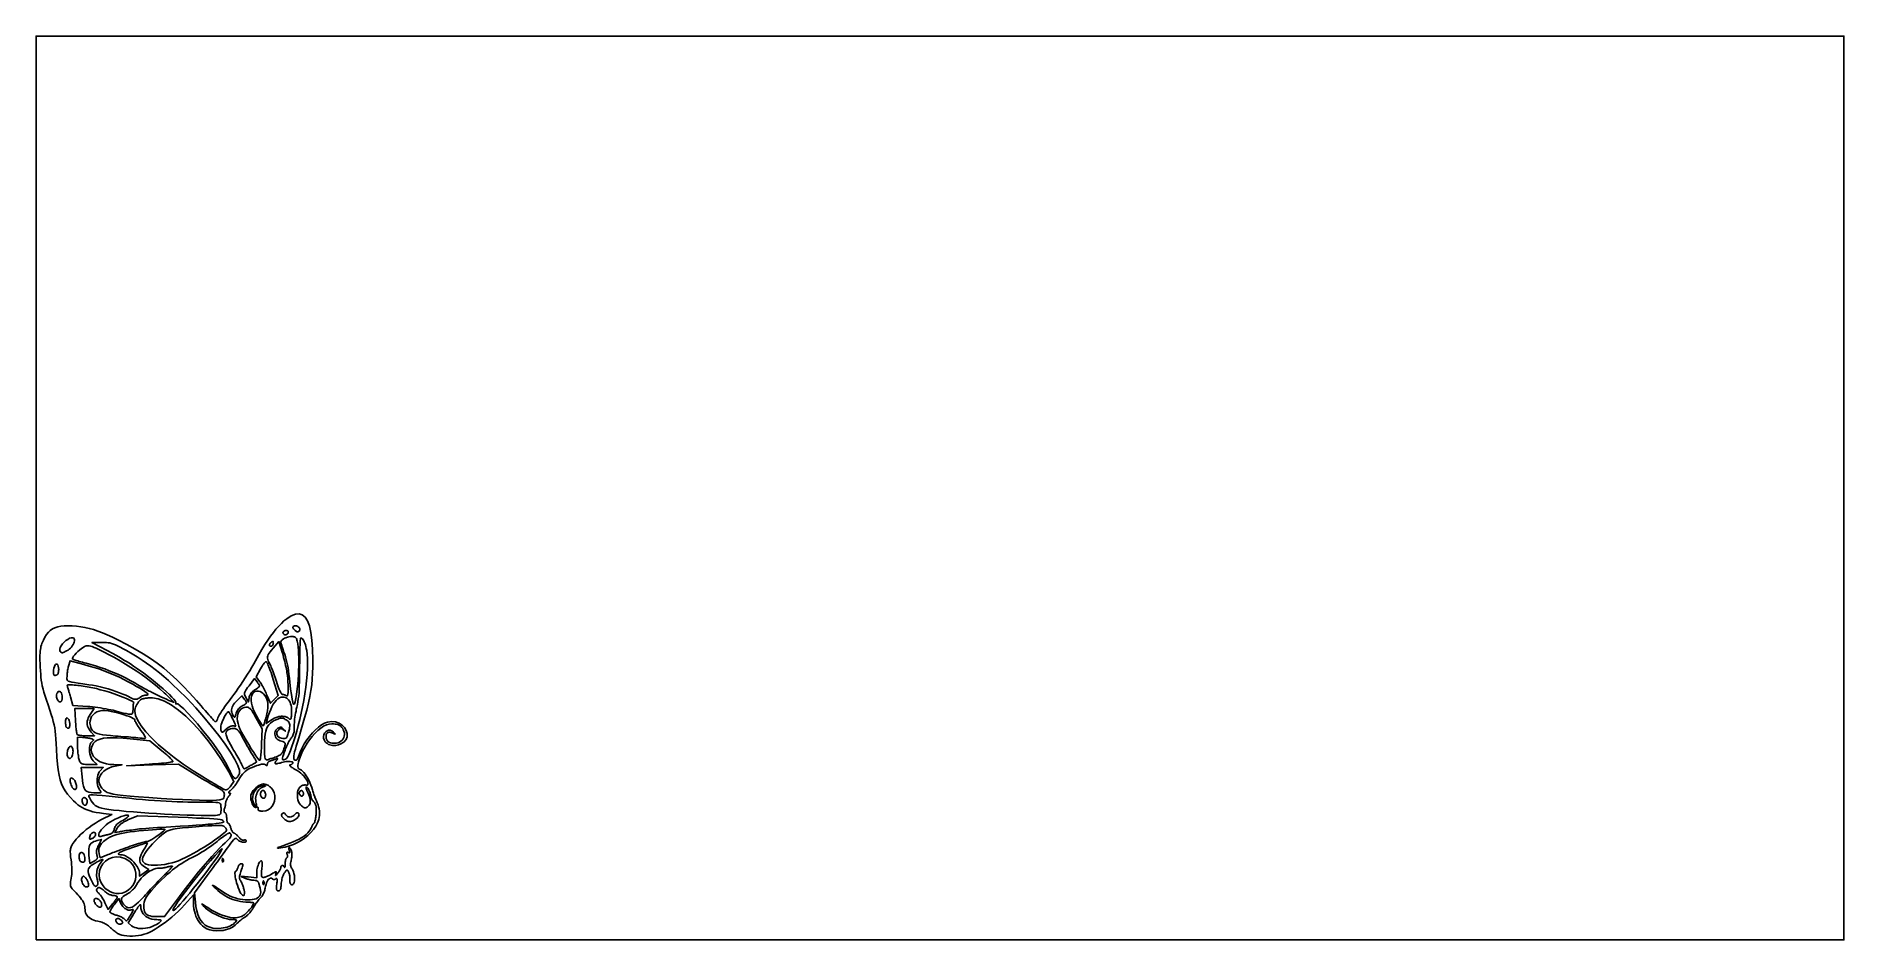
# Model space of a CAD drawing. Header units: metres. Extents: x 0 to 1200, y 0 to 600.
import ezdxf

# ---------------------------------------------------------------- set-up
doc = ezdxf.new("R2010")
doc.units = ezdxf.units.M

msp = doc.modelspace()

# ---------------------------------------------------------------- linework, layer by layer
at = {"layer": 'CUT'}
for points in [[(55.5, 3.6), (55, 3.8), (54.6, 4), (54.1, 4.3), (53.5, 4.7), (52.9, 5.1), (52.4, 5.5), (51.7, 6), (51.1, 6.5), (50.5, 7), (50, 7.5), (49.4, 8), (48.7, 8.7), (48.1, 9.2), (47.4, 9.8), (46.7, 10.2), (45.9, 10.7), (45.2, 11.1), (44.4, 11.4), (43.6, 11.7), (42.8, 12), (41.9, 12.2), (41, 12.4), (39.5, 12.7), (38.2, 13.1), (37.1, 13.6), (36, 14.1), (35.1, 14.8), (34.3, 15.5), (33.6, 16.3), (33.1, 17.1), (32.8, 18), (32.5, 19), (32.5, 20), (32.4, 21), (32.3, 22), (32.1, 23), (31.8, 23.9), (31.4, 24.9), (30.9, 25.9), (30.2, 26.8), (29.5, 27.9), (28.6, 28.9), (27.6, 30), (26.5, 31.2), (25.5, 32.3), (24.6, 33.1), (24, 33.9), (23.5, 34.6), (23.1, 35.2), (22.9, 35.8), (22.7, 36.4), (22.7, 37.1), (22.8, 37.8), (22.9, 38.7), (23.1, 39.7), (23.3, 41), (23.5, 42.2), (23.6, 43.4), (23.7, 44.6), (23.7, 45.8), (23.7, 47.1), (23.7, 48.4), (23.5, 49.9), (23.4, 51.5), (23.2, 53.2), (22.9, 55.2), (22.8, 56.3), (22.7, 57.3), (22.6, 58.2), (22.6, 59), (22.7, 59.7), (22.8, 60.4), (23, 61), (23.2, 61.7), (23.5, 62.4), (23.9, 63.1), (24.4, 63.9), (25.4, 65.4), (26.6, 66.9), (28.1, 68.5), (29.6, 70.1), (31.4, 71.6), (33.2, 73.2), (35.2, 74.7), (37.2, 76.1), (39.3, 77.5), (41.4, 78.7), (43.4, 79.8), (50.3, 83.3), (44.6, 83.9), (42.1, 84.3), (39.8, 84.6), (37.7, 85.1), (35.8, 85.6), (33.9, 86.3), (32.2, 87), (30.6, 87.8), (29.1, 88.7), (27.7, 89.7), (26.3, 90.9), (24.9, 92.2), (22.7, 94.5), (20.9, 96.7), (19.3, 98.9), (17.9, 101.1), (16.8, 103.6), (15.9, 106.3), (15.2, 109.3), (14.6, 112.8), (14.2, 116.7), (13.8, 121.3), (13.5, 126.5), (13.3, 130.2), (13.1, 133.4), (12.9, 136.1), (12.6, 138.5), (12.3, 140.7), (11.9, 142.8), (11.4, 144.9), (10.8, 147.2), (10, 149.7), (9.1, 152.6), (7.9, 156), (6.9, 159.2), (6, 161.9), (5.2, 164.4), (4.6, 166.5), (4.1, 168.6), (3.7, 170.5), (3.4, 172.4), (3.1, 174.3), (3, 176.4), (2.8, 178.6), (2.7, 181.2), (2.6, 183.5), (2.5, 185.6), (2.5, 187.4), (2.5, 189), (2.6, 190.4), (2.7, 191.7), (2.8, 192.8), (3, 193.9), (3.2, 194.8), (3.5, 195.8), (3.8, 196.7), (4.8, 199), (5.8, 201), (6.9, 202.7), (8.1, 204.2), (9.4, 205.4), (10.9, 206.4), (12.5, 207.2), (14.3, 207.8), (16.3, 208.2), (18.5, 208.4), (20.9, 208.5), (23.9, 208.4), (26.8, 208.2), (29.6, 207.9), (32.4, 207.4), (35.2, 206.8), (38, 206), (40.9, 205), (44, 203.9), (47.2, 202.5), (50.6, 200.9), (54.3, 199.1), (60.3, 196.1), (65.8, 193), (71, 190), (75.8, 186.9), (80.4, 183.7), (84.8, 180.3), (89, 176.6), (93.3, 172.7), (97.5, 168.5), (101.9, 163.9), (106.4, 158.9), (107.9, 157.1), (109.5, 155.4), (110.9, 153.7), (112.3, 152.2), (113.5, 150.7), (114.7, 149.4), (115.7, 148.2), (116.6, 147.2), (117.3, 146.5), (117.8, 145.9), (118.1, 145.5), (118.4, 145.2), (118.7, 145), (118.9, 144.9), (119.1, 144.8), (119.3, 144.9), (119.5, 145), (119.7, 145.2), (119.9, 145.6), (120.1, 146), (120.3, 146.6), (120.5, 147.3), (120.8, 147.9), (121.2, 148.7), (121.8, 149.7), (122.5, 150.8), (123.3, 152.1), (124.3, 153.4), (125.3, 154.9), (126.4, 156.4), (127.6, 158), (128.8, 159.6), (130, 161.2), (131.3, 163), (132.7, 164.9), (134.2, 167), (135.7, 169.2), (137.3, 171.6), (138.8, 173.9), (140.4, 176.3), (141.8, 178.7), (143.2, 181), (144.5, 183.2), (145.7, 185.3), (147.8, 189.2), (149.9, 192.7), (151.9, 196), (153.8, 198.9), (155.6, 201.6), (157.5, 204.1), (159.2, 206.3), (161, 208.3), (162.8, 210.1), (164.5, 211.7), (166.3, 213.2), (169.3, 215.2), (172.1, 216.3), (174.5, 216.5), (176.6, 215.8), (178.5, 214.2), (180.1, 211.7), (181.4, 208.4), (182.3, 204.1), (183.1, 199), (183.5, 192.9), (183.6, 186), (183.6, 181.3), (183.5, 177), (183.2, 173.1), (182.9, 169.3), (182.4, 165.5), (181.7, 161.6), (180.7, 157.3), (179.6, 152.6), (178.1, 147.3), (176.3, 141.2), (174.3, 134.1), (173.4, 131.2), (172.7, 128.7), (172.1, 126.6), (171.6, 124.8), (171.3, 123.4), (171.1, 122.2), (171, 121.3), (171, 120.6), (171.1, 120), (171.3, 119.7), (171.5, 119.4), (171.8, 119.3), (172.1, 119.2), (172.3, 119.2), (172.6, 119.2), (172.8, 119.4), (173, 119.6), (173.2, 119.9), (173.4, 120.2), (173.6, 120.7), (173.9, 121.2), (174.1, 121.8), (175.2, 124.6), (176.5, 127.4), (178, 130.1), (179.7, 132.7), (181.5, 135.1), (183.4, 137.4), (185.4, 139.4), (187.4, 141.2), (189.4, 142.7), (191.4, 143.8), (193.4, 144.6), (196.2, 145), (198.8, 144.8), (201.1, 143.9), (203.1, 142.6), (204.7, 140.9), (205.9, 139), (206.4, 137), (206.4, 134.9), (205.7, 133), (204.2, 131.2), (201.9, 129.9), (200.8, 129.5), (199.8, 129.2), (198.8, 129), (197.8, 129), (196.8, 129), (195.9, 129.2), (195, 129.4), (194.1, 129.8), (193.4, 130.3), (192.6, 130.8), (191.9, 131.5), (191.1, 132.7), (190.7, 133.9), (190.7, 135.1), (191, 136.2), (191.5, 137.3), (192.2, 138.2), (193.1, 138.8), (194.1, 139.2), (195.2, 139.2), (196.3, 138.8), (197.3, 138), (197.7, 137.6), (198, 137.2), (198.2, 137), (198.4, 136.8), (198.4, 136.7), (198.4, 136.6), (198.3, 136.6), (198.1, 136.7), (197.8, 136.8), (197.4, 137), (197, 137.2), (196.2, 137.5), (195.6, 137.7), (194.9, 137.8), (194.4, 137.8), (193.9, 137.7), (193.5, 137.5), (193.1, 137.2), (192.8, 136.8), (192.6, 136.4), (192.5, 135.8), (192.5, 135.1), (192.5, 134.3), (192.6, 133.6), (192.9, 132.9), (193.2, 132.3), (193.6, 131.8), (194.1, 131.4), (194.7, 131.1), (195.4, 130.8), (196.2, 130.6), (197.1, 130.5), (198.1, 130.5), (199.3, 130.6), (200.4, 130.8), (201.4, 131.3), (202.3, 131.9), (203.1, 132.6), (203.7, 133.4), (204.2, 134.3), (204.5, 135.3), (204.6, 136.3), (204.6, 137.4), (204.3, 138.5), (203.9, 139.5), (203.5, 140.3), (203, 141), (202.5, 141.6), (201.8, 142.1), (201.1, 142.5), (200.3, 142.9), (199.4, 143.2), (198.5, 143.3), (197.4, 143.4), (196.2, 143.5), (194.5, 143.3), (192.7, 142.7), (190.8, 141.8), (188.9, 140.5), (187, 139), (185.1, 137.1), (183.2, 135.1), (181.5, 132.9), (179.8, 130.5), (178.3, 127.9), (176.9, 125.2), (176, 123.1), (175.2, 121.3), (174.6, 119.6), (174.2, 118.2), (173.9, 116.9), (173.7, 115.9), (173.7, 115), (173.9, 114.3), (174.2, 113.7), (174.7, 113.3), (175.3, 113), (176.1, 112.6), (176.9, 112), (177.7, 111.2), (178.5, 110.1), (179.3, 108.9), (180.2, 107.5), (181, 106), (181.7, 104.5), (182.4, 102.8), (183, 101.2), (183.5, 99.5), (183.7, 98.8), (183.9, 98.1), (184.1, 97.3), (184.3, 96.6), (184.6, 95.9), (184.9, 95.1), (185.1, 94.5), (185.4, 93.8), (185.6, 93.2), (185.8, 92.7), (186.1, 92.3), (186.6, 91), (187.1, 89.7), (187.5, 88.3), (187.8, 86.9), (188, 85.4), (188.1, 84), (188, 82.6), (187.9, 81.3), (187.6, 80), (187.3, 78.7), (186.8, 77.6), (185.6, 75.4), (184.1, 73.2), (182.4, 71.2), (180.4, 69.3), (178.2, 67.5), (175.9, 66), (173.4, 64.6), (170.8, 63.4), (168.1, 62.4), (165.3, 61.6), (162.5, 61.1), (161.5, 61), (160.9, 60.9), (160.4, 60.9), (160.2, 61), (160.2, 61.1), (160.5, 61.3), (161.1, 61.5), (161.9, 61.8), (163, 62.2), (164.4, 62.7), (166, 63.3), (168.4, 64.1), (170.6, 65), (172.7, 65.9), (174.6, 66.9), (176.3, 67.9), (177.9, 68.9), (179.2, 70), (180.4, 71.1), (181.3, 72.1), (182.1, 73.2), (182.6, 74.3), (182.7, 74.7), (182.9, 75.1), (183.1, 75.5), (183.3, 75.8), (183.5, 76.2), (183.7, 76.5), (183.9, 76.8), (184.1, 77), (184.2, 77.3), (184.4, 77.4), (184.6, 77.5), (184.7, 77.7), (184.9, 78), (185, 78.3), (185.1, 78.8), (185.3, 79.4), (185.4, 80), (185.5, 80.7), (185.6, 81.5), (185.7, 82.3), (185.8, 83.1), (185.8, 84), (185.9, 85.2), (185.9, 86.2), (185.9, 87.1), (185.8, 87.9), (185.8, 88.7), (185.6, 89.3), (185.5, 89.9), (185.2, 90.4), (185, 90.8), (184.7, 91.2), (184.3, 91.6), (184, 91.9), (183.8, 92.2), (183.5, 92.5), (183.3, 92.9), (183.1, 93.2), (182.9, 93.5), (182.8, 93.8), (182.6, 94.1), (182.5, 94.4), (182.5, 94.7), (182.5, 94.9), (182.4, 95.5), (182.3, 96.2), (182, 97), (181.8, 97.8), (181.4, 98.6), (181.1, 99.3), (180.7, 100), (180.3, 100.6), (180, 101.1), (179.7, 101.4), (179.4, 101.5), (179.3, 101.4), (179.2, 101.4), (179.2, 101.2), (179.2, 101), (179.2, 100.8), (179.2, 100.5), (179.3, 100.2), (179.4, 99.9), (179.6, 99.5), (179.7, 99.1), (179.9, 98.7), (180.5, 97.4), (181, 96.2), (181.4, 95.1), (181.7, 94.1), (181.9, 93.1), (181.9, 92.2), (181.9, 91.5), (181.8, 90.7), (181.6, 90.1), (181.3, 89.5), (180.9, 89), (180.3, 88.5), (179.8, 88.1), (179.4, 87.8), (179, 87.7), (178.5, 87.6), (178.1, 87.6), (177.7, 87.8), (177.2, 88.1), (176.7, 88.5), (176.1, 89), (175.5, 89.7), (174.8, 90.6), (174.2, 91.7), (173.8, 92.9), (173.5, 94.2), (173.4, 95.5), (173.4, 96.8), (173.5, 98.1), (173.8, 99.2), (174.3, 100.3), (174.8, 101.2), (175.6, 101.8), (175.9, 102.1), (176.2, 102.2), (176.6, 102.4), (176.9, 102.6), (177.3, 102.7), (177.6, 102.8), (178, 102.8), (178.3, 102.9), (178.6, 102.9), (178.8, 102.9), (179.1, 102.8), (179.3, 102.7), (179.5, 102.7), (179.7, 102.7), (179.8, 102.7), (180, 102.7), (180.1, 102.8), (180.2, 102.9), (180.3, 103), (180.4, 103.1), (180.4, 103.3), (180.5, 103.5), (180.4, 104.3), (180.1, 105.1), (179.7, 106), (179.1, 107), (178.4, 107.9), (177.6, 108.9), (176.6, 109.8), (175.6, 110.7), (174.5, 111.6), (173.3, 112.4), (172, 113.1), (171.1, 113.6), (170.4, 114.1), (169.7, 114.5), (169.2, 114.9), (168.8, 115.2), (168.5, 115.5), (168.3, 115.7), (168.2, 115.9), (168.3, 116.1), (168.4, 116.2), (168.7, 116.3), (169, 116.3), (169.2, 116.4), (169.4, 116.5), (169.7, 116.6), (169.8, 116.7), (170, 116.9), (170.2, 117), (170.3, 117.1), (170.4, 117.3), (170.4, 117.4), (170.5, 117.5), (170.3, 117.9), (170, 118.1), (169.4, 118.3), (168.7, 118.4), (167.9, 118.4), (166.9, 118.4), (165.9, 118.4), (164.9, 118.2), (163.9, 118), (162.8, 117.8), (161.9, 117.4), (161, 117.2), (160.3, 117), (159.7, 116.8), (159.3, 116.8), (158.9, 116.9), (158.7, 117.1), (158.6, 117.3), (158.6, 117.6), (158.8, 118.1), (159.1, 118.6), (159.6, 119.1), (159.9, 119.5), (160.1, 119.8), (160.3, 120.1), (160.4, 120.3), (160.4, 120.4), (160.4, 120.5), (160.2, 120.5), (160, 120.4), (159.8, 120.4), (159.4, 120.2), (159, 120), (158.6, 119.9), (158.3, 119.8), (157.9, 119.7), (157.6, 119.5), (157.2, 119.4), (156.8, 119.3), (156.5, 119.1), (156.1, 119), (155.8, 118.9), (155.5, 118.8), (155.2, 118.7), (154.9, 118.7), (154.7, 118.5), (154.5, 118.4), (154.3, 118.2), (154.1, 118), (153.9, 117.8), (153.7, 117.6), (153.6, 117.4), (153.5, 117.1), (153.5, 116.9), (153.5, 116.7), (153.4, 116.4), (153.4, 116.1), (153.4, 115.9), (153.3, 115.8), (153.2, 115.7), (153.2, 115.7), (153, 115.7), (152.9, 115.7), (152.7, 115.8), (152.6, 116), (152.3, 116.2), (152.1, 116.4), (151.8, 116.5), (151.5, 116.6), (151.1, 116.7), (150.7, 116.7), (150.2, 116.7), (149.6, 116.6), (149, 116.4), (148.3, 116.2), (147.5, 116), (146.6, 115.7), (144.9, 115.1), (143.4, 114.5), (142, 113.9), (140.8, 113.3), (139.8, 112.6), (138.8, 111.8), (137.9, 111), (137, 110), (136.2, 108.9), (135.3, 107.6), (134.4, 106.1), (133.9, 105.3), (133.4, 104.6), (132.9, 103.8), (132.3, 103), (131.8, 102.3), (131.3, 101.6), (130.8, 101), (130.3, 100.5), (129.9, 100), (129.5, 99.6), (129.1, 99.2), (128.7, 98.9), (128.4, 98.7), (128.2, 98.4), (128, 98.2), (127.9, 98), (127.8, 97.9), (127.8, 97.7), (127.9, 97.6), (128, 97.6), (128.1, 97.5), (128.4, 97.5), (128.6, 97.5), (128.8, 97.4), (129, 97.4), (129.1, 97.3), (129.1, 97.1), (129, 97), (128.9, 96.7), (128.8, 96.5), (128.6, 96.2), (128.3, 95.8), (127.9, 95.5), (127.7, 95.1), (127.4, 94.8), (127.1, 94.4), (126.9, 94), (126.7, 93.6), (126.5, 93.2), (126.3, 92.7), (126.1, 92.3), (126, 91.9), (125.9, 91.6), (125.9, 91.2), (125.8, 90.9), (125.8, 90.5), (125.7, 90.1), (125.6, 89.6), (125.6, 89.2), (125.5, 88.7), (125.4, 88.3), (125.3, 87.9), (125.2, 87.5), (125, 87.1), (124.9, 86.7), (124.8, 86.4), (124.8, 86), (124.7, 85.7), (124.7, 85.4), (124.7, 85.2), (124.7, 85), (124.8, 84.8), (124.9, 84.7), (125, 84.6), (125.2, 84.5), (125.3, 84.5), (125.5, 84.4), (125.7, 84.3), (125.8, 84.1), (125.9, 83.9), (126.1, 83.6), (126.2, 83.3), (126.3, 82.9), (126.3, 82.4), (126.4, 82), (126.4, 81.5), (126.5, 81), (126.5, 80.5), (126.5, 80), (126.5, 79.5), (126.6, 79.1), (126.7, 78.7), (126.8, 78.3), (126.9, 78), (127, 77.8), (127.1, 77.6), (127.3, 77.5), (127.4, 77.5), (127.6, 77.4), (127.7, 77.3), (127.9, 77.2), (128.1, 76.9), (128.3, 76.7), (128.4, 76.4), (128.6, 76), (128.8, 75.6), (129, 75.2), (129.1, 74.7), (129.2, 74.2), (129.4, 73.7), (129.5, 73.3), (129.7, 72.9), (129.9, 72.5), (130.1, 72.1), (130.3, 71.8), (130.4, 71.5), (130.6, 71.3), (130.8, 71.1), (131, 71), (131.2, 71), (131.4, 70.9), (131.6, 70.9), (131.8, 70.7), (132.1, 70.5), (132.4, 70.3), (132.7, 70), (133.1, 69.7), (133.4, 69.4), (133.7, 69), (134.1, 68.7), (134.4, 68.3), (134.7, 67.9), (135.1, 67.5), (135.5, 67.1), (135.8, 66.8), (136.2, 66.6), (136.5, 66.4), (136.8, 66.2), (137.2, 66.1), (137.5, 66.1), (137.7, 66.1), (138, 66.1), (138.2, 66.2), (138.4, 66.3), (138.6, 66.3), (138.8, 66.3), (138.9, 66.3), (139.1, 66.2), (139.2, 66.2), (139.3, 66.1), (139.4, 66), (139.4, 65.9), (139.5, 65.8), (139.4, 65.4), (139.1, 65.1), (138.7, 64.9), (138.2, 64.8), (137.6, 64.8), (137, 64.9), (136.3, 65), (135.7, 65.3), (135, 65.6), (134.4, 66), (133.9, 66.5), (133.5, 66.9), (133.1, 67.3), (132.8, 67.4), (132.4, 67.4), (132, 67.3), (131.5, 66.9), (130.9, 66.3), (130.2, 65.4), (129.3, 64.3), (128.3, 62.9), (127.1, 61.2), (126.2, 60), (125.2, 58.6), (124.1, 57.1), (122.9, 55.4), (121.6, 53.7), (120.3, 51.8), (118.9, 50), (117.5, 48.1), (116.2, 46.2), (114.8, 44.4), (113.5, 42.7), (105.2, 31.3), (105.7, 25.1), (106, 22.1), (106.6, 19.3), (107.3, 16.8), (108.3, 14.7), (109.4, 12.8), (110.7, 11.2), (112.3, 9.8), (114, 8.8), (115.9, 8.1), (118, 7.6), (120.2, 7.5), (121.6, 7.5), (122.9, 7.7), (124.2, 7.9), (125.5, 8.2), (126.7, 8.5), (127.9, 8.9), (129, 9.4), (130, 10), (130.9, 10.5), (131.7, 11.2), (132.3, 11.8), (132.6, 12.2), (132.8, 12.5), (133, 12.8), (133, 13), (132.9, 13.1), (132.7, 13.3), (132.4, 13.4), (132, 13.4), (131.4, 13.5), (130.6, 13.5), (129.7, 13.5), (128.3, 13.6), (126.7, 13.9), (124.9, 14.4), (123, 15.1), (121.1, 15.9), (119.2, 16.8), (117.3, 17.8), (115.5, 18.9), (113.9, 19.9), (112.5, 21), (111.4, 22.1), (110.8, 22.7), (110.4, 23.2), (110.1, 23.6), (110, 23.8), (110, 23.9), (110.2, 23.8), (110.5, 23.7), (111.1, 23.3), (111.8, 22.9), (112.7, 22.2), (113.9, 21.5), (116.5, 19.8), (119.1, 18.3), (121.7, 17.1), (124.1, 16.1), (126.5, 15.4), (128.7, 14.9), (130.8, 14.7), (132.8, 14.7), (134.6, 15), (136.3, 15.6), (137.8, 16.4), (138.5, 16.9), (139.3, 17.6), (140.1, 18.3), (140.9, 19.2), (141.7, 20.1), (142.4, 21), (143.1, 21.8), (143.6, 22.7), (144.1, 23.4), (144.3, 24), (144.4, 24.5), (144.4, 24.5), (144.2, 24.6), (143.9, 24.7), (143.6, 24.8), (143.1, 24.8), (142.6, 24.9), (142, 25), (141.3, 25), (140.6, 25.1), (139.9, 25.1), (139.1, 25.1), (137.3, 25.2), (135.6, 25.5), (133.9, 25.8), (132.2, 26.3), (130.5, 26.8), (128.8, 27.5), (127.1, 28.4), (125.5, 29.3), (123.9, 30.4), (122.2, 31.5), (120.6, 32.8), (119.3, 34), (118.2, 34.9), (117.5, 35.6), (117.1, 36.1), (117, 36.3), (117.1, 36.3), (117.6, 36.1), (118.4, 35.7), (119.4, 35), (120.7, 34.1), (122.3, 33), (124, 31.8), (125.6, 30.8), (127.3, 29.9), (128.9, 29.1), (130.5, 28.4), (132.2, 27.8), (133.8, 27.3), (135.4, 27), (137.1, 26.7), (138.7, 26.5), (140.4, 26.5), (142, 26.5), (143.5, 26.7), (144.8, 27), (146, 27.3), (147, 27.8), (147.7, 28.4), (148.3, 29.1), (148.8, 29.9), (149, 30.8), (149.1, 31.7), (148.9, 32.8), (148.6, 34.4), (148.3, 35.6), (148.1, 36.7), (147.8, 37.5), (147.5, 38.2), (147.2, 38.7), (146.8, 39), (146.4, 39.3), (145.9, 39.4), (145.3, 39.5), (144.6, 39.6), (144.2, 39.6), (143.7, 39.6), (143.2, 39.7), (142.6, 39.8), (142, 39.9), (141.4, 40.1), (140.8, 40.2), (140.2, 40.4), (139.6, 40.6), (139, 40.8), (138.5, 41), (137.6, 41.3), (136.9, 41.6), (136.4, 41.8), (136.2, 42), (136.1, 42.1), (136.3, 42.1), (136.7, 42.1), (137.3, 42.1), (138.2, 42), (139.3, 41.9), (140.7, 41.8), (146.5, 41.2), (146.5, 44.3), (146.5, 45.3), (146.6, 46.4), (146.8, 47.4), (147, 48.4), (147.3, 49.4), (147.6, 50.2), (147.9, 51), (148.3, 51.6), (148.7, 52.1), (149.1, 52.4), (149.4, 52.5), (149.6, 52.4), (149.7, 52.3), (149.9, 52), (150, 51.7), (150, 51.3), (150, 50.8), (150.1, 50.2), (150, 49.5), (150, 48.7), (149.9, 47.9), (149.8, 47), (149.7, 45.8), (149.6, 44.7), (149.5, 43.9), (149.5, 43.2), (149.6, 42.6), (149.6, 42.2), (149.8, 41.9), (150, 41.7), (150.2, 41.6), (150.6, 41.5), (150.9, 41.5), (151.2, 41.5), (151.6, 41.6), (152, 41.7), (152.5, 41.8), (153, 42), (153.5, 42.2), (154.1, 42.5), (154.6, 42.7), (155.2, 43), (155.7, 43.3), (156.3, 43.7), (157.1, 44.2), (157.8, 44.6), (158.4, 44.9), (158.8, 45.1), (159.1, 45.2), (159.3, 45.3), (159.4, 45.2), (159.4, 45), (159.4, 44.7), (159.3, 44.4), (159.1, 43.9), (159, 43.5), (158.9, 43.2), (158.9, 43), (158.9, 42.8), (158.9, 42.8), (159, 42.8), (159.2, 42.9), (159.4, 43.2), (159.7, 43.5), (160, 43.9), (160.5, 44.3), (160.7, 44.7), (161, 45.1), (161.3, 45.5), (161.5, 45.8), (161.8, 46.2), (162, 46.6), (162.1, 46.9), (162.3, 47.3), (162.4, 47.6), (162.4, 47.9), (162.5, 48.1), (162.5, 48.5), (162.6, 48.9), (162.8, 49.1), (163, 49.3), (163.2, 49.4), (163.5, 49.4), (163.8, 49.4), (164.1, 49.2), (164.3, 49), (164.6, 48.6), (164.8, 48.2), (164.9, 48.1), (164.9, 48), (165, 48), (165.1, 48.2), (165.1, 48.3), (165.2, 48.6), (165.2, 48.9), (165.3, 49.3), (165.3, 49.7), (165.4, 50.2), (165.4, 50.7), (165.4, 51.3), (165.4, 51.8), (165.5, 52.3), (165.6, 52.8), (165.6, 53.2), (165.7, 53.6), (165.9, 53.9), (166, 54.1), (166.1, 54.3), (166.2, 54.4), (166.4, 54.5), (166.5, 54.5), (166.6, 54.6), (166.7, 54.7), (166.8, 54.8), (166.8, 55), (166.8, 55.2), (166.9, 55.5), (166.9, 55.7), (166.8, 56), (166.8, 56.3), (166.7, 56.6), (166.6, 57), (166.5, 57.4), (166.5, 57.7), (166.5, 57.9), (166.5, 58.1), (166.6, 58.2), (166.7, 58.2), (166.8, 58.3), (167, 58.2), (167.2, 58.1), (167.4, 58), (167.6, 57.9), (167.8, 57.8), (168, 57.7), (168.1, 57.8), (168.2, 57.8), (168.3, 57.9), (168.3, 58.1), (168.3, 58.3), (168.2, 58.6), (168.1, 59), (168, 59.3), (167.8, 60.1), (167.7, 60.6), (167.7, 61), (167.7, 61.3), (167.8, 61.4), (168, 61.4), (168.3, 61.2), (168.5, 60.9), (168.8, 60.4), (169.1, 59.8), (169.4, 59.1), (169.6, 58.6), (169.7, 58.2), (169.8, 57.7), (169.8, 57.2), (169.8, 56.6), (169.8, 56), (169.8, 55.5), (169.7, 54.9), (169.6, 54.3), (169.5, 53.7), (169.3, 53), (169.2, 52.3), (169, 51.7), (168.9, 51), (168.9, 50.5), (168.9, 50), (168.9, 49.5), (169, 49), (169.1, 48.6), (169.3, 48.2), (169.6, 47.7), (169.9, 47.2), (170.4, 46.3), (170.8, 45.2), (171.1, 44), (171.4, 42.7), (171.5, 41.4), (171.5, 40.1), (171.4, 39), (171.2, 38), (170.9, 37.2), (170.5, 36.7), (170, 36.5), (169.7, 36.5), (169.4, 36.6), (169.2, 36.7), (169, 36.9), (168.9, 37.2), (168.7, 37.5), (168.6, 37.9), (168.5, 38.4), (168.5, 38.9), (168.5, 39.5), (168.4, 40.2), (168.4, 40.8), (168.4, 41.4), (168.3, 41.9), (168.3, 42.5), (168.2, 43.1), (168.1, 43.6), (168, 44.1), (167.8, 44.5), (167.7, 44.9), (167.6, 45.2), (167.4, 45.5), (167.2, 45.8), (167, 46), (166.8, 46.2), (166.6, 46.3), (166.5, 46.4), (166.3, 46.3), (166.1, 46.2), (165.9, 46), (165.7, 45.8), (165.5, 45.4), (165.2, 45), (164.7, 44.2), (164.3, 43.4), (164, 42.7), (163.6, 41.9), (163.4, 41.1), (163.1, 40.3), (163, 39.4), (162.8, 38.6), (162.7, 37.7), (162.6, 36.7), (162.6, 35.7), (162.5, 35.1), (162.5, 34.6), (162.4, 34.1), (162.3, 33.7), (162.2, 33.4), (162, 33.1), (161.8, 32.9), (161.6, 32.7), (161.4, 32.6), (161.1, 32.5), (160.8, 32.5), (160.5, 32.5), (160.2, 32.6), (160, 32.7), (159.8, 32.9), (159.7, 33.2), (159.6, 33.5), (159.5, 34), (159.5, 34.6), (159.5, 35.2), (159.6, 36.1), (159.7, 37), (159.8, 37.9), (159.9, 38.6), (159.9, 39.3), (159.9, 39.8), (159.9, 40.2), (159.8, 40.5), (159.7, 40.7), (159.6, 40.8), (159.4, 40.8), (159.2, 40.7), (159, 40.5), (158.8, 40.4), (158.6, 40.2), (158.4, 40.1), (158.2, 40.1), (157.9, 40), (157.7, 40), (157.5, 40.1), (157.3, 40.1), (157.1, 40.3), (157, 40.4), (156.8, 40.6), (156.3, 40.9), (155.8, 41), (155.3, 40.9), (154.8, 40.6), (154.3, 40.2), (153.8, 39.6), (153.4, 38.8), (153, 37.9), (152.6, 36.8), (152.3, 35.7), (152.1, 34.4), (151.9, 33.7), (151.7, 33), (151.5, 32.3), (151.3, 31.6), (151, 31), (150.7, 30.3), (150.3, 29.7), (150, 29.1), (149.6, 28.6), (149.1, 28.1), (148.7, 27.6), (148.2, 27.2), (147.8, 26.7), (147.3, 26.1), (146.9, 25.5), (146.4, 24.9), (145.9, 24.3), (145.5, 23.6), (145.1, 23), (144.7, 22.3), (144.3, 21.7), (144, 21.1), (143.6, 20.5), (143.3, 19.9), (142.8, 19.2), (142.3, 18.6), (141.8, 18), (141.3, 17.4), (140.7, 16.8), (140.1, 16.3), (139.6, 15.8), (139, 15.3), (138.5, 15), (137.9, 14.6), (137.4, 14.3), (136.8, 13.9), (136.3, 13.5), (135.8, 13.1), (135.3, 12.7), (134.9, 12.3), (134.4, 12), (134.1, 11.6), (133.8, 11.3), (133.5, 11), (132.1, 9.7), (130.4, 8.5), (128.5, 7.6), (126.4, 6.9), (124.2, 6.3), (121.9, 6.1), (119.6, 6), (117.4, 6.2), (115.2, 6.7), (113.3, 7.4), (111.6, 8.4), (110.4, 9.3), (109.4, 10.4), (108.4, 11.6), (107.5, 12.9), (106.7, 14.3), (106.1, 15.8), (105.5, 17.4), (105.1, 19), (104.7, 20.7), (104.5, 22.5), (104.5, 24.4), (104.5, 29.8), (98.4, 23.2), (96.4, 21.1), (94.4, 19), (92.2, 17), (90, 15.1), (87.8, 13.2), (85.6, 11.5), (83.3, 9.9), (81.1, 8.4), (79, 7), (76.9, 5.8), (75, 4.8), (73.4, 4.2), (71.7, 3.7), (69.8, 3.2), (67.9, 2.9), (65.9, 2.6), (64, 2.5), (62.1, 2.5), (60.2, 2.6), (58.4, 2.8), (56.9, 3.1), (55.5, 3.6)], [(167, 203.5), (167.2, 203.9), (167.3, 204.3), (167.3, 204.6), (167.3, 204.9), (167.1, 205.1), (166.9, 205.2), (166.6, 205.3), (166.3, 205.4), (165.9, 205.4), (165.4, 205.3), (164.9, 205.1), (164.7, 205), (164.5, 204.9), (164.3, 204.8), (164.2, 204.6), (164, 204.5), (163.9, 204.3), (163.9, 204.1), (163.8, 204), (163.8, 203.8), (163.9, 203.6), (163.9, 203.5), (164.2, 203.2), (164.4, 202.9), (164.7, 202.7), (165, 202.6), (165.3, 202.5), (165.6, 202.5), (165.9, 202.6), (166.2, 202.7), (166.5, 202.9), (166.8, 203.2), (167, 203.5)], [(174.7, 205.1), (175, 205.4), (175.1, 205.8), (175.1, 206.2), (175, 206.6), (174.8, 207), (174.5, 207.4), (174.2, 207.7), (173.8, 208), (173.3, 208.3), (172.9, 208.4), (172.3, 208.5), (171.8, 208.4), (171.4, 208.4), (171, 208.2), (170.7, 208.1), (170.6, 207.9), (170.5, 207.6), (170.5, 207.3), (170.7, 206.9), (170.9, 206.6), (171.2, 206.1), (171.7, 205.7), (172, 205.3), (172.3, 205.1), (172.6, 204.8), (172.9, 204.7), (173.2, 204.6), (173.5, 204.5), (173.7, 204.5), (174, 204.6), (174.2, 204.7), (174.5, 204.9), (174.7, 205.1)], [(21.2, 192.4), (22, 193), (22.7, 193.7), (23.4, 194.4), (24, 195.2), (24.6, 196.1), (25, 196.9), (25.3, 197.7), (25.4, 198.5), (25.5, 199.2), (25.3, 199.8), (25.1, 200.2), (24.3, 200.6), (23.3, 200.6), (22.2, 200.2), (21, 199.5), (19.7, 198.7), (18.5, 197.6), (17.5, 196.5), (16.6, 195.3), (16, 194.1), (15.7, 193), (15.8, 192.1), (16, 191.5), (16.2, 191.2), (16.5, 190.9), (16.8, 190.7), (17.1, 190.6), (17.5, 190.6), (18, 190.8), (18.6, 191), (19.3, 191.4), (20.2, 191.9), (21.2, 192.4)], [(85, 164.1), (82.2, 166.6), (79.3, 169), (76.2, 171.5), (73.1, 173.9), (69.8, 176.3), (66.4, 178.6), (62.9, 180.9), (59.3, 183.1), (55.7, 185.3), (51.9, 187.4), (48.1, 189.5), (45.6, 190.8), (43.4, 191.9), (41.5, 192.8), (39.8, 193.6), (38.4, 194.2), (37.2, 194.7), (36.1, 195), (35.2, 195.2), (34.5, 195.2), (33.8, 195.2), (33.1, 195.1), (32.2, 194.8), (31.1, 194.2), (30, 193.4), (28.8, 192.4), (27.6, 191.4), (26.6, 190.3), (25.6, 189.3), (24.8, 188.3), (24.3, 187.5), (24.1, 186.8), (24.2, 186.4), (24.4, 186.3), (24.8, 186.1), (25.3, 186), (25.9, 185.7), (26.7, 185.5), (27.6, 185.2), (28.6, 184.9), (29.6, 184.6), (30.8, 184.3), (31.9, 184), (33.1, 183.7), (36.3, 182.8), (39.4, 181.9), (42.5, 180.9), (45.5, 179.9), (48.5, 178.7), (51.4, 177.6), (54.2, 176.3), (57, 175), (59.7, 173.7), (62.4, 172.3), (65, 170.9), (66.2, 170.2), (67.4, 169.4), (68.6, 168.7), (69.9, 168), (71.1, 167.4), (72.2, 166.7), (73.3, 166.2), (74.2, 165.6), (75.1, 165.1), (75.9, 164.8), (76.5, 164.4), (78, 163.7), (79.6, 162.9), (81.4, 162.1), (83.1, 161.2), (84.9, 160.4), (86.5, 159.7), (88, 159), (89.3, 158.4), (90.4, 158), (91.1, 157.7), (91.5, 157.6), (91.5, 157.7), (91.3, 157.9), (91, 158.2), (90.6, 158.6), (90.1, 159.2), (89.4, 159.8), (88.7, 160.5), (87.9, 161.3), (87, 162.2), (86, 163.1), (85, 164.1)], [(135, 110.5), (134.9, 112.7), (133.9, 115.8), (131.9, 119.8), (129, 124.6), (125.5, 129.9), (121.3, 135.6), (116.5, 141.6), (111.4, 147.8), (105.9, 154), (100.2, 160.2), (94.3, 166), (91, 169.2), (87.8, 172.1), (84.8, 174.8), (81.9, 177.3), (79.1, 179.5), (76.2, 181.7), (73.3, 183.8), (70.3, 185.8), (67.1, 187.8), (63.7, 189.9), (60, 192), (57.7, 193.3), (55.7, 194.3), (54.1, 195.2), (52.6, 195.9), (51.3, 196.4), (50.1, 196.8), (49, 197.1), (47.8, 197.3), (46.6, 197.4), (45.2, 197.5), (43.6, 197.5), (37, 197.4), (47.1, 192), (50.4, 190.3), (53.3, 188.7), (55.9, 187.2), (58.3, 185.8), (60.5, 184.5), (62.6, 183.2), (64.7, 181.8), (66.7, 180.4), (68.9, 178.9), (71.2, 177.2), (73.7, 175.3), (76.5, 173.1), (79.3, 170.9), (81.9, 168.7), (84.3, 166.6), (86.5, 164.6), (88.5, 162.8), (90.1, 161.2), (91.4, 159.7), (92.3, 158.6), (92.8, 157.7), (92.8, 157.2), (92.7, 157.1), (92.7, 156.9), (92.6, 156.8), (92.6, 156.7), (92.6, 156.7), (92.7, 156.6), (92.7, 156.6), (92.8, 156.6), (92.9, 156.7), (93, 156.7), (93.2, 156.8), (94.1, 156.6), (95.7, 155.4), (98, 153.3), (100.7, 150.5), (103.7, 147.2), (107, 143.5), (110.3, 139.5), (113.6, 135.4), (116.8, 131.3), (119.6, 127.4), (122, 123.9), (122.5, 123), (123.1, 122.1), (123.7, 121), (124.3, 120), (125, 118.8), (125.6, 117.7), (126.3, 116.6), (126.9, 115.5), (127.5, 114.4), (128, 113.4), (128.5, 112.4), (129.1, 111.2), (129.7, 110.1), (130.2, 109.2), (130.7, 108.5), (131.1, 107.9), (131.4, 107.5), (131.7, 107.3), (132.1, 107.2), (132.4, 107.2), (132.7, 107.3), (133, 107.5), (133.2, 107.7), (133.4, 107.9), (133.6, 108.2), (133.8, 108.4), (134, 108.7), (134.2, 109), (134.4, 109.3), (134.6, 109.6), (134.7, 109.9), (134.9, 110.2), (135, 110.5)], [(166.5, 177.4), (166.3, 178.5), (166.1, 179.7), (165.9, 180.9), (165.6, 182.2), (165.3, 183.5), (165, 184.9), (164.7, 186.2), (164.3, 187.5), (164, 188.8), (163.7, 190), (163.4, 191.1), (161.2, 198), (157.3, 193.6), (156.2, 192.3), (155.4, 191.3), (154.7, 190.3), (154.1, 189.4), (153.8, 188.6), (153.6, 187.8), (153.6, 187.1), (153.8, 186.2), (154.1, 185.3), (154.5, 184.3), (155.1, 183.2), (155.4, 182.6), (155.7, 181.9), (156.1, 181), (156.5, 180.1), (156.9, 179), (157.3, 177.9), (157.7, 176.7), (158.2, 175.4), (158.6, 174.1), (159, 172.8), (159.5, 171.6), (160, 170), (160.4, 168.6), (160.9, 167.4), (161.3, 166.3), (161.7, 165.4), (162.1, 164.7), (162.5, 164), (162.8, 163.6), (163.2, 163.2), (163.5, 163), (163.9, 162.9), (164.1, 162.8), (164.4, 162.8), (164.7, 162.7), (164.9, 162.6), (165.2, 162.5), (165.4, 162.5), (165.7, 162.4), (165.9, 162.3), (166, 162.2), (166.2, 162.1), (166.3, 162), (166.6, 161.9), (166.8, 162.3), (167, 163.1), (167.2, 164.3), (167.2, 165.8), (167.3, 167.5), (167.2, 169.4), (167.1, 171.4), (167, 173.5), (166.8, 175.5), (166.5, 177.4)], [(157.5, 197.2), (157.4, 197.5), (157.4, 197.7), (157.4, 197.9), (157.3, 198.1), (157.2, 198.2), (157.1, 198.2), (156.9, 198.1), (156.8, 198.1), (156.5, 197.9), (156.3, 197.7), (156, 197.5), (155.8, 197.3), (155.6, 197.1), (155.4, 196.9), (155.2, 196.7), (155.1, 196.5), (155, 196.2), (155, 196), (154.9, 195.8), (154.9, 195.7), (155, 195.5), (155, 195.3), (155.3, 195.1), (155.5, 194.9), (155.8, 194.8), (156.1, 194.9), (156.4, 195), (156.7, 195.2), (156.9, 195.5), (157.1, 195.8), (157.3, 196.2), (157.4, 196.7), (157.5, 197.2)], [(173.3, 166.7), (173.6, 169.8), (173.9, 172.8), (174.1, 175.8), (174.2, 178.8), (174.3, 181.7), (174.3, 184.5), (174.3, 187.2), (174.2, 189.8), (174.1, 192.2), (173.9, 194.4), (173.6, 196.5), (173.5, 197.4), (173.3, 198.2), (173.1, 198.9), (173, 199.5), (172.8, 200), (172.5, 200.4), (172.2, 200.7), (171.9, 200.9), (171.5, 201.1), (171.1, 201.2), (170.6, 201.3), (169.7, 201.4), (168.8, 201.3), (167.8, 201.1), (166.8, 200.9), (165.8, 200.6), (164.9, 200.2), (164.1, 199.8), (163.4, 199.3), (162.9, 198.8), (162.6, 198.4), (162.5, 197.9), (162.5, 197.6), (162.5, 197.3), (162.6, 197), (162.7, 196.5), (162.8, 196.1), (163, 195.5), (163.1, 195), (163.3, 194.5), (163.5, 193.9), (163.7, 193.3), (163.9, 192.7), (164.5, 191.1), (165.1, 189.4), (165.6, 187.8), (166, 186.1), (166.5, 184.4), (166.8, 182.6), (167.2, 180.6), (167.5, 178.5), (167.8, 176.2), (168.1, 173.7), (168.4, 171), (168.9, 166.4), (169.4, 162.8), (169.9, 159.9), (170.3, 157.9), (170.7, 156.7), (171.1, 156.4), (171.5, 156.8), (172, 158.1), (172.4, 160.2), (172.8, 163), (173.3, 166.7)], [(165.9, 120.1), (166.4, 120.6), (167.1, 121.8), (167.9, 123.5), (168.8, 125.7), (169.8, 128.4), (170.8, 131.4), (171.9, 134.8), (173, 138.5), (174, 142.3), (175, 146.4), (176, 150.5), (176.9, 154.7), (177.7, 159), (178.4, 163.4), (179, 167.7), (179.5, 172), (179.8, 176.1), (180.1, 180), (180.2, 183.6), (180.1, 186.9), (180, 189.7), (179.6, 192), (179.3, 193.4), (179, 194.7), (178.7, 195.9), (178.3, 196.9), (177.9, 197.8), (177.6, 198.6), (177.2, 199.3), (176.8, 199.8), (176.4, 200.2), (176, 200.4), (175.6, 200.5), (175.5, 200.3), (175.4, 199.7), (175.3, 198.7), (175.2, 197.4), (175.2, 195.9), (175.1, 194), (175.1, 191.9), (175, 189.6), (175, 187.1), (175, 184.5), (174.9, 181.7), (174.9, 177.9), (174.9, 174.5), (174.8, 171.4), (174.7, 168.7), (174.6, 166.2), (174.5, 164), (174.3, 161.9), (174, 160), (173.7, 158.1), (173.4, 156.3), (173, 154.5), (172.7, 153.2), (172.5, 151.8), (172.2, 150.5), (172, 149.1), (171.8, 147.8), (171.6, 146.5), (171.5, 145.3), (171.4, 144.1), (171.3, 143.1), (171.3, 142.2), (171.3, 141.4), (171.3, 140.5), (171.3, 139.7), (171.3, 138.9), (171.2, 138.2), (171.1, 137.5), (170.9, 136.9), (170.7, 136.3), (170.4, 135.7), (170.1, 135.1), (169.7, 134.6), (169.3, 134), (168.9, 133.5), (168.6, 132.9), (168.2, 132.3), (167.8, 131.6), (167.4, 130.9), (167, 130.1), (166.6, 129.3), (166.2, 128.4), (165.9, 127.6), (165.6, 126.8), (165.3, 126), (164.7, 124.3), (164.2, 122.9), (163.8, 121.7), (163.6, 120.9), (163.5, 120.2), (163.6, 119.8), (163.8, 119.6), (164.1, 119.5), (164.5, 119.6), (165.1, 119.8), (165.9, 120.1)], [(15, 179.5), (14.9, 180.7), (14.7, 181.7), (14.4, 182.5), (14.1, 182.9), (13.7, 183.1), (13.2, 183.1), (12.8, 182.8), (12.4, 182.2), (12.1, 181.5), (11.8, 180.4), (11.6, 179.1), (11.6, 178.3), (11.5, 177.6), (11.5, 177), (11.6, 176.6), (11.7, 176.2), (11.8, 175.9), (11.9, 175.7), (12.2, 175.6), (12.4, 175.6), (12.7, 175.6), (13.1, 175.7), (13.5, 175.7), (13.8, 175.9), (14, 176), (14.3, 176.3), (14.5, 176.5), (14.6, 176.9), (14.7, 177.3), (14.8, 177.7), (14.9, 178.2), (14.9, 178.8), (15, 179.5)], [(68.9, 161), (69.2, 161.2), (69.5, 161.4), (69.9, 161.6), (70.2, 161.8), (70.6, 162), (71, 162.1), (71.3, 162.2), (71.7, 162.3), (72, 162.4), (72.4, 162.5), (72.6, 162.5), (73.5, 162.5), (74, 162.6), (74.3, 162.9), (74.2, 163.2), (73.8, 163.7), (73.1, 164.3), (72.1, 165), (70.7, 165.9), (68.9, 167), (66.7, 168.3), (64.1, 169.7), (61.1, 171.4), (58.2, 172.9), (55.4, 174.3), (52.7, 175.6), (50, 176.7), (47.2, 177.8), (44.5, 178.9), (41.6, 179.9), (38.5, 180.8), (35.2, 181.8), (31.7, 182.8), (22.5, 185.3), (21.5, 181.6), (21.3, 181.1), (21.2, 180.5), (21.1, 179.8), (20.9, 179.1), (20.8, 178.5), (20.7, 177.8), (20.6, 177.1), (20.6, 176.5), (20.5, 175.8), (20.5, 175.3), (20.5, 174.8), (20.4, 173.9), (20.4, 173.2), (20.5, 172.6), (20.8, 172.2), (21.3, 171.8), (22.2, 171.5), (23.6, 171.1), (25.4, 170.8), (27.9, 170.4), (31, 170), (35, 169.4), (37.4, 169.1), (39.9, 168.6), (42.5, 168), (45.1, 167.3), (47.8, 166.6), (50.4, 165.8), (52.9, 165), (55.3, 164.1), (57.5, 163.2), (59.5, 162.4), (61.3, 161.5), (62.4, 160.9), (63.4, 160.4), (64.2, 160.1), (64.9, 159.8), (65.5, 159.7), (66.1, 159.7), (66.6, 159.7), (67.1, 159.9), (67.7, 160.2), (68.3, 160.5), (68.9, 161)], [(157.4, 172.9), (156.9, 174.5), (156.4, 176), (155.9, 177.5), (155.4, 178.8), (155, 180.1), (154.5, 181.2), (154.1, 182.2), (153.8, 183.1), (153.5, 183.7), (153.2, 184.2), (153, 184.4), (152.8, 184.5), (152.5, 184.6), (152.3, 184.5), (152, 184.3), (151.6, 184), (151.3, 183.6), (150.9, 183.1), (150.5, 182.5), (150, 181.8), (149.5, 181), (149, 180), (146.1, 174.7), (148.3, 171.6), (148.7, 171.1), (149.1, 170.5), (149.5, 169.8), (149.9, 169), (150.4, 168.2), (150.9, 167.4), (151.3, 166.5), (151.8, 165.5), (152.2, 164.6), (152.7, 163.7), (153, 162.9), (155.6, 157.1), (158.2, 159.7), (160.7, 162.3), (157.4, 172.9)], [(64.3, 152.9), (64.3, 153.4), (64.3, 153.9), (64.3, 154.4), (64.3, 154.9), (64.4, 155.4), (64.5, 155.8), (64.5, 156.2), (64.6, 156.6), (64.7, 156.9), (64.7, 157.1), (64.8, 157.3), (64.6, 157.7), (63.7, 158.4), (62.1, 159.2), (60, 160.2), (57.5, 161.2), (54.7, 162.3), (51.7, 163.3), (48.6, 164.4), (45.5, 165.3), (42.6, 166.1), (40, 166.8), (38.9, 167), (37.7, 167.3), (36.4, 167.5), (35.1, 167.8), (33.8, 168), (32.5, 168.2), (31.2, 168.4), (29.9, 168.6), (28.7, 168.8), (27.6, 168.9), (26.5, 169.1), (25.2, 169.2), (24.1, 169.3), (23.1, 169.4), (22.3, 169.4), (21.7, 169.4), (21.2, 169.3), (20.9, 169.2), (20.7, 169.1), (20.6, 168.9), (20.6, 168.7), (20.7, 168.4), (20.7, 168.1), (20.9, 167.7), (21, 167.3), (21.2, 166.7), (21.4, 166.1), (21.6, 165.4), (21.8, 164.6), (22.1, 163.8), (22.3, 163), (22.6, 162.2), (22.8, 161.4), (24.4, 155.7), (34.2, 155), (35.7, 154.9), (37.4, 154.7), (39.1, 154.5), (40.9, 154.3), (42.7, 154), (44.5, 153.7), (46.3, 153.4), (48, 153), (49.6, 152.7), (51.1, 152.4), (52.5, 152), (55.4, 151.2), (57.8, 150.6), (59.7, 150.2), (61.2, 149.9), (62.4, 149.8), (63.2, 149.8), (63.7, 150.1), (64, 150.5), (64.2, 151.1), (64.2, 151.9), (64.3, 152.9)], [(145.2, 166), (146.1, 166.5), (146.9, 167), (147.4, 167.5), (147.8, 167.8), (148.1, 168.2), (148.2, 168.6), (148.2, 169), (148, 169.4), (147.7, 169.9), (147.2, 170.5), (146.7, 171.2), (144.9, 173.5), (141.3, 168.7), (140.4, 167.5), (139.7, 166.5), (139.2, 165.7), (138.8, 165), (138.5, 164.4), (138.3, 163.8), (138.3, 163.3), (138.4, 162.8), (138.6, 162.3), (138.9, 161.6), (139.3, 160.9), (140.9, 158), (141.4, 161), (141.5, 161.5), (141.7, 162), (141.9, 162.5), (142.2, 163), (142.5, 163.5), (142.8, 163.9), (143.2, 164.4), (143.7, 164.8), (144.1, 165.2), (144.6, 165.6), (145.2, 166)], [(17.3, 162.1), (17.1, 163), (16.9, 163.7), (16.5, 164.3), (16.1, 164.7), (15.7, 164.9), (15.3, 165), (14.8, 164.9), (14.4, 164.6), (14.1, 164.1), (13.8, 163.5), (13.6, 162.7), (13.6, 161.9), (13.6, 161.2), (13.8, 160.5), (14, 159.8), (14.3, 159.2), (14.7, 158.7), (15.1, 158.3), (15.5, 158.1), (15.9, 158), (16.3, 158), (16.7, 158.3), (16.8, 158.5), (16.9, 158.7), (17, 159), (17.1, 159.3), (17.2, 159.6), (17.3, 160), (17.3, 160.4), (17.3, 160.8), (17.3, 161.2), (17.3, 161.7), (17.3, 162.1)], [(129.3, 102.3), (131.3, 105.1), (127.8, 111.5), (123.5, 118.8), (118.9, 125.7), (114.2, 132.2), (109.3, 138.2), (104.3, 143.7), (99.3, 148.5), (94.4, 152.6), (89.7, 156), (85.2, 158.5), (81, 160), (77.2, 160.6), (76.5, 160.6), (75.8, 160.6), (75.1, 160.6), (74.4, 160.6), (73.8, 160.5), (73.1, 160.5), (72.5, 160.4), (71.9, 160.3), (71.4, 160.2), (71, 160.1), (70.6, 160), (70, 159.7), (69.3, 159.3), (68.7, 158.7), (68, 158), (67.4, 157.2), (66.9, 156.3), (66.4, 155.4), (66, 154.4), (65.7, 153.5), (65.5, 152.6), (65.5, 151.8), (66, 148.9), (67.4, 145.7), (69.7, 142.1), (72.8, 138.2), (76.6, 134.1), (81, 129.8), (86.1, 125.4), (91.7, 121), (97.7, 116.6), (104.2, 112.2), (111, 108), (112.4, 107.2), (113.9, 106.3), (115.3, 105.4), (116.7, 104.6), (118, 103.9), (119.2, 103.1), (120.2, 102.5), (121.2, 101.9), (122, 101.5), (122.5, 101.1), (123, 100.9), (123.7, 100.4), (124.4, 100), (125.1, 99.8), (125.6, 99.7), (126.2, 99.7), (126.7, 99.8), (127.2, 100), (127.7, 100.4), (128.2, 100.9), (128.7, 101.5), (129.3, 102.3)], [(137.1, 155.5), (137.9, 155.9), (138.5, 156.3), (139, 156.6), (139.3, 156.8), (139.5, 157.1), (139.6, 157.4), (139.6, 157.7), (139.5, 158), (139.2, 158.4), (138.9, 158.9), (138.4, 159.5), (136.6, 162), (133.5, 159), (132.5, 158), (131.7, 157.1), (131.1, 156.2), (130.5, 155.3), (130.1, 154.4), (129.9, 153.6), (129.7, 152.7), (129.7, 151.9), (129.9, 151.1), (130.1, 150.2), (130.5, 149.4), (130.8, 148.8), (131.1, 148.4), (131.3, 148.1), (131.5, 147.9), (131.6, 147.8), (131.8, 147.9), (132, 148.1), (132.1, 148.5), (132.3, 149), (132.6, 149.7), (132.8, 150.5), (133.1, 151.1), (133.3, 151.7), (133.6, 152.3), (133.9, 152.8), (134.3, 153.3), (134.7, 153.7), (135.1, 154.2), (135.5, 154.5), (136, 154.9), (136.5, 155.2), (137.1, 155.5)], [(153.8, 155.7), (153.7, 157.5), (153.3, 159.2), (152.7, 160.8), (151.9, 162.2), (150.9, 163.3), (149.8, 164.2), (148.7, 164.9), (147.5, 165.2), (146.3, 165.2), (145.1, 164.8), (144.1, 164), (143.4, 163), (142.9, 161.8), (142.7, 160.5), (142.7, 158.9), (142.9, 157.2), (143.4, 155.3), (144.1, 153.2), (145.1, 151), (146.3, 148.7), (147.7, 146.2), (149.3, 143.6), (149.7, 143.1), (150, 142.6), (150.2, 142.3), (150.5, 142.2), (150.7, 142.2), (150.9, 142.4), (151.1, 142.8), (151.4, 143.4), (151.6, 144.3), (151.9, 145.3), (152.3, 146.6), (152.5, 147.5), (152.8, 148.3), (153, 149.2), (153.1, 150.1), (153.3, 151.1), (153.5, 152), (153.6, 152.8), (153.7, 153.6), (153.8, 154.4), (153.8, 155.1), (153.8, 155.7)], [(162.9, 148.5), (163.4, 148.5), (163.9, 148.4), (164.3, 148.4), (164.8, 148.3), (165.3, 148.2), (165.7, 148.1), (166.1, 147.9), (166.4, 147.8), (166.8, 147.6), (167, 147.5), (167.2, 147.3), (167.7, 146.9), (168.1, 146.6), (168.4, 146.5), (168.7, 146.6), (169, 146.8), (169.2, 147.2), (169.3, 147.8), (169.5, 148.5), (169.6, 149.4), (169.6, 150.5), (169.6, 151.8), (169.6, 153.1), (169.4, 154.4), (169.2, 155.6), (168.9, 156.7), (168.6, 157.7), (168.1, 158.5), (167.6, 159.3), (167, 159.9), (166.3, 160.4), (165.5, 160.8), (164.7, 161.1), (163.6, 161.2), (162.6, 161.1), (161.5, 160.7), (160.4, 160), (159.4, 159), (158.4, 157.8), (157.4, 156.4), (156.5, 154.8), (155.7, 153), (154.9, 151), (154.1, 148.8), (152.6, 143.6), (156.2, 146.1), (156.7, 146.4), (157.3, 146.8), (158, 147.1), (158.6, 147.4), (159.3, 147.6), (159.9, 147.9), (160.6, 148.1), (161.2, 148.2), (161.8, 148.4), (162.4, 148.4), (162.9, 148.5)], [(22.3, 143.6), (22.1, 144.7), (21.9, 145.6), (21.6, 146.3), (21.2, 146.8), (20.9, 147.1), (20.5, 147.3), (20.2, 147.2), (19.9, 146.9), (19.7, 146.4), (19.5, 145.7), (19.5, 144.7), (19.5, 144.3), (19.5, 143.9), (19.5, 143.4), (19.6, 143), (19.6, 142.6), (19.7, 142.3), (19.8, 142), (19.8, 141.7), (19.9, 141.5), (20, 141.3), (20.1, 141.1), (20.5, 140.8), (20.9, 140.6), (21.2, 140.5), (21.5, 140.5), (21.8, 140.6), (22, 140.8), (22.1, 141.2), (22.2, 141.7), (22.3, 142.2), (22.3, 142.9), (22.3, 143.6)], [(36.6, 137.8), (35.8, 138.8), (35.1, 139.8), (34.5, 140.9), (34.1, 141.9), (33.9, 143), (33.8, 144.1), (33.9, 145.2), (34.2, 146.3), (34.6, 147.4), (35.1, 148.6), (35.8, 149.7), (38.4, 153.5), (32, 153.5), (25.6, 153.5), (26.1, 145.7), (26.2, 144.6), (26.3, 143.4), (26.4, 142.3), (26.4, 141.3), (26.5, 140.3), (26.6, 139.5), (26.7, 138.7), (26.8, 138), (26.9, 137.4), (26.9, 137), (27, 136.7), (27.1, 136.5), (27.3, 136.3), (27.6, 136.1), (28, 136), (28.5, 135.9), (29.1, 135.7), (29.7, 135.6), (30.4, 135.6), (31.2, 135.5), (32.1, 135.5), (33.1, 135.5), (38.8, 135.5), (36.6, 137.8)], [(69.5, 139.1), (68.9, 140), (68.3, 140.8), (67.8, 141.6), (67.3, 142.4), (66.9, 143.2), (66.5, 143.9), (66.1, 144.5), (65.8, 145), (65.6, 145.5), (65.5, 145.8), (65.5, 146.1), (65.2, 146.5), (64.5, 147), (63.4, 147.6), (62, 148.2), (60.3, 148.8), (58.4, 149.5), (56.4, 150.1), (54.2, 150.7), (52, 151.2), (49.8, 151.7), (47.7, 152.1), (45.7, 152.2), (43.7, 152.2), (41.9, 151.8), (40.3, 151.3), (38.9, 150.5), (37.8, 149.5), (36.8, 148.3), (36.2, 147), (35.8, 145.5), (35.7, 143.9), (36, 142.2), (36.4, 140.9), (36.8, 139.8), (37.4, 138.9), (38.2, 138.1), (39.3, 137.5), (40.6, 136.9), (42.2, 136.5), (44.2, 136.1), (46.6, 135.8), (49.4, 135.6), (52.7, 135.3), (54.5, 135.2), (56.3, 135), (58.1, 134.9), (59.8, 134.8), (61.3, 134.7), (62.8, 134.6), (64.1, 134.4), (65.3, 134.3), (66.2, 134.3), (67, 134.2), (67.5, 134.1), (69, 133.9), (70.3, 133.8), (71.3, 133.7), (71.9, 133.7), (72.3, 133.9), (72.5, 134.3), (72.4, 134.8), (72, 135.5), (71.4, 136.5), (70.6, 137.7), (69.5, 139.1)], [(128.2, 141.4), (128.6, 141.5), (128.9, 141.7), (129.3, 141.8), (129.6, 141.9), (130, 142), (130.3, 142.1), (130.6, 142.1), (130.8, 142.1), (131.1, 142.1), (131.3, 142), (131.5, 142), (131.6, 141.9), (131.8, 141.8), (131.9, 141.7), (132, 141.7), (132.1, 141.7), (132.2, 141.7), (132.3, 141.7), (132.4, 141.7), (132.4, 141.7), (132.4, 141.7), (132.5, 141.8), (132.4, 142.3), (132.1, 143.1), (131.7, 144.1), (131.2, 145.2), (130.6, 146.5), (130, 147.7), (129.4, 148.9), (128.8, 149.9), (128.3, 150.7), (127.9, 151.3), (127.7, 151.5), (127.3, 151.3), (126.7, 150.8), (126.2, 150), (125.5, 149), (124.9, 147.9), (124.3, 146.6), (123.7, 145.4), (123.2, 144.1), (122.8, 143), (122.5, 142), (122.5, 141.2), (122.5, 140.4), (122.6, 139.7), (122.7, 139.1), (122.9, 138.7), (123.1, 138.3), (123.3, 138), (123.6, 137.9), (123.9, 137.9), (124.2, 138.1), (124.6, 138.3), (124.9, 138.8), (125.1, 139), (125.3, 139.2), (125.6, 139.5), (125.9, 139.7), (126.2, 140), (126.5, 140.2), (126.8, 140.5), (127.2, 140.7), (127.5, 140.9), (127.9, 141.2), (128.2, 141.4)], [(149.6, 130), (150, 140), (146, 147.2), (145.1, 148.8), (144.4, 150.1), (143.7, 151.3), (143.1, 152.2), (142.5, 152.9), (142, 153.5), (141.5, 153.9), (141, 154.2), (140.5, 154.4), (139.9, 154.4), (139.3, 154.5), (138, 154.3), (136.9, 153.9), (135.9, 153.2), (135.1, 152.3), (134.4, 151.2), (133.9, 149.9), (133.6, 148.5), (133.5, 146.9), (133.6, 145.3), (134, 143.6), (134.5, 141.8), (135.3, 140.1), (136.4, 137.8), (137.8, 135.3), (139.4, 132.5), (141.1, 129.6), (142.8, 126.8), (144.5, 124.3), (145.9, 122.1), (147.2, 120.4), (148, 119.4), (148.5, 119.2), (148.6, 119.4), (148.7, 119.8), (148.9, 120.4), (149, 121.2), (149.1, 122.2), (149.2, 123.2), (149.3, 124.4), (149.4, 125.7), (149.5, 127.1), (149.5, 128.5), (149.6, 130)], [(158.5, 121.2), (159.5, 121.6), (160.4, 121.9), (161.2, 122.3), (161.8, 122.7), (162.4, 123), (162.8, 123.5), (163.2, 124), (163.6, 124.5), (163.9, 125.2), (164.1, 125.9), (164.4, 126.8), (164.8, 127.9), (165, 128.8), (165.2, 129.5), (165.3, 130), (165.2, 130.5), (165.1, 130.8), (164.8, 131.1), (164.3, 131.4), (163.7, 131.6), (162.9, 131.9), (162, 132.2), (161, 132.6), (160.1, 133.2), (159.4, 133.9), (158.9, 134.8), (158.6, 135.7), (158.4, 136.6), (158.4, 137.5), (158.7, 138.4), (159.1, 139.2), (159.7, 139.9), (160.5, 140.5), (161, 140.7), (161.4, 140.9), (161.8, 141), (162.1, 141.1), (162.4, 141.1), (162.7, 141.1), (163, 141), (163.3, 140.8), (163.6, 140.5), (164, 140.2), (164.3, 139.9), (164.7, 139.5), (165, 139.1), (165.2, 138.9), (165.4, 138.7), (165.4, 138.6), (165.4, 138.5), (165.3, 138.6), (165.2, 138.7), (164.9, 138.9), (164.6, 139.1), (164.2, 139.4), (163.8, 139.7), (163.4, 140), (163.1, 140.1), (162.8, 140.2), (162.5, 140.3), (162.2, 140.2), (162, 140.1), (161.7, 140), (161.4, 139.8), (161, 139.5), (160.7, 139.1), (160.2, 138.5), (159.8, 137.9), (159.7, 137.3), (159.7, 136.6), (159.9, 136), (160.2, 135.5), (160.7, 134.9), (161.2, 134.5), (162, 134.1), (162.8, 133.8), (163.7, 133.7), (164.3, 133.6), (164.8, 133.6), (165.2, 133.7), (165.6, 133.8), (165.9, 134), (166.2, 134.2), (166.4, 134.6), (166.7, 135.1), (166.9, 135.6), (167.1, 136.3), (167.4, 137.2), (167.8, 138.6), (168.1, 139.9), (168.2, 140.9), (168.3, 141.9), (168.3, 142.7), (168.2, 143.4), (168, 144), (167.7, 144.6), (167.2, 145.1), (166.6, 145.6), (165.9, 146.1), (165.4, 146.4), (164.8, 146.7), (164.4, 147), (163.9, 147.1), (163.4, 147.2), (163, 147.2), (162.5, 147.2), (161.9, 147.1), (161.3, 146.9), (160.5, 146.6), (159.7, 146.3), (158.1, 145.6), (156.7, 144.8), (155.5, 143.9), (154.5, 142.8), (153.6, 141.6), (152.9, 140.1), (152.4, 138.5), (152, 136.6), (151.7, 134.5), (151.5, 132.1), (151.5, 129.5), (151.5, 127.5), (151.5, 125.8), (151.6, 124.3), (151.6, 123), (151.8, 122), (151.9, 121.2), (152.1, 120.5), (152.3, 120), (152.6, 119.7), (152.9, 119.5), (153.2, 119.5), (153.4, 119.5), (153.6, 119.5), (153.9, 119.6), (154.3, 119.7), (154.7, 119.9), (155.2, 120.1), (155.8, 120.3), (156.4, 120.5), (157.1, 120.7), (157.8, 120.9), (158.5, 121.2)], [(37.9, 118.9), (37.2, 119.8), (36.5, 120.9), (36, 122.2), (35.7, 123.5), (35.4, 124.9), (35.4, 126.2), (35.4, 127.6), (35.6, 128.8), (35.9, 129.9), (36.4, 130.9), (37.1, 131.6), (37.4, 131.9), (37.7, 132.2), (37.9, 132.4), (38.1, 132.6), (38.1, 132.8), (38, 132.9), (37.9, 133), (37.6, 133.2), (37.3, 133.3), (36.9, 133.5), (36.3, 133.6), (35.9, 133.7), (35.5, 133.8), (35, 133.9), (34.5, 134), (34, 134.1), (33.4, 134.1), (32.9, 134.2), (32.3, 134.3), (31.7, 134.3), (31.2, 134.4), (30.7, 134.4), (27.5, 134.5), (27.5, 128.6), (27.5, 127.7), (27.5, 126.8), (27.6, 125.9), (27.6, 124.9), (27.7, 124), (27.8, 123.1), (28, 122.3), (28.1, 121.5), (28.2, 120.8), (28.4, 120.2), (28.6, 119.6), (28.8, 118.9), (29.1, 118.3), (29.4, 117.7), (29.7, 117.4), (30, 117), (30.5, 116.8), (31.1, 116.7), (31.8, 116.6), (32.7, 116.5), (33.7, 116.5), (35, 116.5), (40.4, 116.5), (37.9, 118.9)], [(124.1, 93.7), (124.5, 94.4), (124.8, 95.1), (124.9, 95.8), (125, 96.5), (124.9, 97.1), (124.7, 97.7), (124.4, 98.2), (124, 98.8), (123.5, 99.3), (122.8, 99.7), (122, 100.2), (121.5, 100.5), (120.6, 100.9), (119.6, 101.5), (118.4, 102.2), (117, 103), (115.5, 103.9), (113.9, 104.9), (112.1, 105.9), (110.3, 107), (108.5, 108.1), (106.7, 109.2), (94.4, 116.6), (77.2, 116.1), (60, 115.6), (75, 116.6), (77.2, 116.8), (79.3, 116.9), (81.3, 117.1), (83.2, 117.3), (85, 117.4), (86.5, 117.6), (87.9, 117.8), (89, 117.9), (89.8, 118.1), (90.4, 118.2), (90.7, 118.3), (90.7, 118.5), (90.6, 118.8), (90.3, 119.3), (89.8, 119.8), (89.2, 120.4), (88.5, 121.2), (87.7, 122), (86.8, 122.8), (85.7, 123.7), (84.6, 124.7), (83.5, 125.6), (75.5, 132.2), (62.5, 133.5), (57.8, 133.9), (53.8, 134.1), (50.2, 134.2), (47.2, 134.1), (44.6, 133.8), (42.4, 133.3), (40.6, 132.6), (39.2, 131.7), (38.1, 130.6), (37.3, 129.3), (36.8, 127.8), (36.6, 126.2), (36.8, 124.6), (37.3, 123.1), (38.1, 121.7), (39.3, 120.5), (40.7, 119.3), (42.4, 118.3), (44.4, 117.5), (46.6, 116.9), (48.9, 116.5), (51.5, 116.4), (57, 116.3), (52.5, 115.4), (50.2, 114.8), (48.2, 114), (46.4, 113.1), (44.9, 112), (43.6, 110.7), (42.7, 109.4), (42, 108), (41.7, 106.5), (41.7, 105), (42.1, 103.5), (42.8, 102), (43.7, 100.7), (44.7, 99.6), (45.8, 98.7), (47.1, 97.9), (48.9, 97.3), (51.2, 96.7), (54.1, 96.3), (57.8, 95.8), (62.4, 95.4), (68, 95), (74.7, 94.5), (82.9, 93.9), (90.4, 93.5), (97.2, 93.1), (103.2, 92.9), (108.5, 92.7), (113, 92.6), (116.8, 92.6), (119.8, 92.8), (122, 93), (123.4, 93.3), (124.1, 93.7)], [(142.1, 115.7), (142.7, 116), (143.3, 116.3), (143.8, 116.6), (144.3, 116.9), (144.7, 117.1), (145.1, 117.4), (145.5, 117.6), (145.8, 117.8), (146, 117.9), (146.2, 118), (146.3, 118), (146.3, 118.1), (146.2, 118.3), (146.1, 118.6), (145.9, 119), (145.6, 119.5), (145.3, 120.1), (145, 120.7), (144.6, 121.3), (144.1, 122.1), (143.6, 122.8), (143.1, 123.6), (142.6, 124.5), (142, 125.4), (141.5, 126.4), (140.9, 127.4), (140.2, 128.4), (139.6, 129.5), (139.1, 130.5), (138.5, 131.5), (138, 132.5), (137.5, 133.4), (137, 134.3), (136.3, 135.7), (135.6, 136.9), (134.9, 138), (134.3, 138.8), (133.7, 139.4), (133, 139.9), (132.3, 140.2), (131.6, 140.4), (130.8, 140.4), (130, 140.3), (129, 140.1), (127.9, 139.7), (127.1, 139.3), (126.5, 138.7), (126.1, 138), (126, 137.1), (126.1, 136.1), (126.5, 134.8), (127.1, 133.3), (127.9, 131.6), (129, 129.6), (130.3, 127.3), (131.1, 126), (131.8, 124.8), (132.5, 123.5), (133.2, 122.3), (133.9, 121.2), (134.5, 120.1), (135.1, 119.1), (135.5, 118.2), (136, 117.4), (136.3, 116.7), (136.5, 116.2), (136.7, 115.8), (136.9, 115.4), (137.1, 115.1), (137.3, 114.7), (137.4, 114.4), (137.6, 114.2), (137.7, 113.9), (137.8, 113.7), (137.9, 113.6), (138, 113.5), (138.1, 113.5), (138.1, 113.5), (138.3, 113.6), (138.5, 113.7), (138.8, 113.8), (139.2, 114), (139.6, 114.2), (140, 114.5), (140.5, 114.7), (141, 115), (141.6, 115.3), (142.1, 115.7)], [(23.8, 122.1), (24.1, 122.9), (24.3, 123.7), (24.4, 124.5), (24.5, 125.3), (24.4, 126), (24.4, 126.7), (24.2, 127.3), (24, 127.8), (23.7, 128.2), (23.4, 128.4), (23, 128.5), (22.5, 128.4), (22.1, 128.1), (21.7, 127.7), (21.4, 127.1), (21.1, 126.4), (20.8, 125.7), (20.7, 125), (20.6, 124.2), (20.5, 123.4), (20.6, 122.6), (20.8, 122), (21, 121.5), (21.3, 121.1), (21.6, 120.8), (21.9, 120.6), (22.2, 120.5), (22.5, 120.5), (22.8, 120.7), (23.1, 120.9), (23.4, 121.2), (23.6, 121.6), (23.8, 122.1)], [(42, 99.7), (41.5, 100.7), (41, 101.8), (40.7, 103), (40.5, 104.2), (40.5, 105.5), (40.5, 106.9), (40.7, 108.1), (41, 109.4), (41.4, 110.5), (41.9, 111.5), (42.5, 112.3), (44.5, 114.5), (37.2, 114.5), (29.9, 114.5), (30.5, 108.2), (30.8, 105.8), (31, 103.8), (31.4, 102.1), (31.8, 100.8), (32.3, 99.8), (33, 99), (33.9, 98.5), (35, 98.1), (36.5, 97.9), (38.2, 97.7), (40.3, 97.6), (41.1, 97.6), (41.7, 97.6), (42.2, 97.6), (42.6, 97.6), (42.8, 97.7), (43, 97.9), (43, 98.1), (42.9, 98.4), (42.7, 98.7), (42.4, 99.2), (42, 99.7)], [(26.7, 102.5), (26.6, 103.2), (26.4, 103.9), (26.2, 104.5), (25.9, 105.1), (25.6, 105.7), (25.2, 106.2), (24.9, 106.6), (24.5, 107), (24.1, 107.2), (23.7, 107.4), (23.3, 107.5), (23, 107.4), (22.8, 107.2), (22.6, 107), (22.5, 106.6), (22.5, 106.1), (22.5, 105.6), (22.6, 105), (22.8, 104.3), (23, 103.6), (23.3, 102.8), (23.6, 102), (24, 101.2), (24.4, 100.7), (24.9, 100.2), (25.3, 100), (25.6, 99.9), (26, 99.9), (26.3, 100.1), (26.5, 100.5), (26.7, 101), (26.7, 101.7), (26.7, 102.5)], [(122.7, 84.7), (122.7, 85.1), (122.7, 85.5), (122.8, 85.9), (122.8, 86.3), (122.8, 86.8), (122.8, 87.2), (122.8, 87.6), (122.7, 88.1), (122.7, 88.5), (122.7, 88.9), (122.6, 89.2), (122.5, 89.8), (122.3, 90.2), (122, 90.6), (121.4, 90.9), (120.5, 91.1), (119.3, 91.3), (117.5, 91.4), (115.2, 91.4), (112.2, 91.5), (108.6, 91.5), (104.1, 91.5), (100.7, 91.5), (97.3, 91.6), (93.7, 91.7), (90.1, 91.8), (86.4, 92), (82.6, 92.2), (78.6, 92.5), (74.6, 92.8), (70.5, 93.2), (66.3, 93.5), (62, 94), (54.5, 94.8), (48.5, 95.4), (43.8, 95.8), (40.3, 96.1), (37.8, 96.3), (36.2, 96.3), (35.3, 96.1), (34.9, 95.8), (35, 95.2), (35.4, 94.6), (35.8, 93.7), (36.6, 92.3), (37.4, 91.1), (38.2, 90.1), (39.2, 89.2), (40.4, 88.5), (41.8, 87.9), (43.6, 87.4), (45.7, 87), (48.3, 86.6), (51.3, 86.2), (55, 85.8), (59.7, 85.3), (64.6, 84.9), (69.6, 84.5), (74.7, 84.1), (79.9, 83.8), (85.1, 83.5), (90.2, 83.2), (95.3, 83), (100.2, 82.8), (105, 82.7), (109.6, 82.6), (112.7, 82.6), (115.3, 82.6), (117.3, 82.6), (119, 82.6), (120.2, 82.7), (121.1, 82.9), (121.7, 83.1), (122.1, 83.4), (122.4, 83.7), (122.6, 84.2), (122.7, 84.7)], [(147.3, 86.2), (147.3, 86.3), (147.3, 86.5), (147.3, 86.6), (147.3, 86.7), (147.3, 86.9), (147.3, 87), (147.3, 87.2), (147.3, 87.3), (147.3, 87.5), (147.3, 87.6), (147.3, 87.7), (147.3, 87.8), (147.3, 87.9), (147.2, 87.9), (147.2, 88), (147.1, 88), (147, 88.1), (146.8, 88.1), (146.7, 88), (146.5, 88), (146.3, 88), (146.1, 87.9), (145.7, 87.9), (145.2, 88), (144.8, 88.4), (144.3, 88.9), (143.9, 89.5), (143.5, 90.3), (143.2, 91.2), (142.9, 92.1), (142.6, 93.1), (142.5, 94.1), (142.5, 95.1), (142.6, 96.1), (142.9, 97.1), (143.4, 98.1), (144.1, 99.1), (145, 100.1), (145.9, 101), (146.9, 101.8), (147.9, 102.5), (148.9, 103), (150, 103.4), (150.9, 103.5), (151.3, 103.4), (151.8, 103.4), (152.3, 103.2), (152.7, 103.1), (153.2, 102.9), (153.7, 102.6), (154.2, 102.4), (154.7, 102.1), (155.2, 101.7), (155.6, 101.4), (156, 101), (157.2, 99.5), (158.1, 97.7), (158.5, 95.9), (158.5, 94), (158.2, 92.1), (157.6, 90.4), (156.7, 88.8), (155.5, 87.4), (154.1, 86.4), (152.4, 85.7), (150.5, 85.5), (150, 85.5), (149.6, 85.5), (149.2, 85.5), (148.8, 85.6), (148.5, 85.7), (148.2, 85.7), (147.9, 85.8), (147.7, 85.9), (147.5, 86), (147.4, 86.1), (147.3, 86.2)], [(145.9, 91.5), (145.8, 92.7), (145.7, 93.8), (145.8, 94.9), (146, 96), (146.4, 97), (146.8, 98), (147.3, 98.9), (147.9, 99.7), (148.7, 100.4), (149.4, 100.9), (150.3, 101.3), (150.9, 101.6), (151.4, 101.8), (151.8, 101.9), (152, 102), (152.2, 102.1), (152.2, 102.2), (152.1, 102.3), (151.9, 102.3), (151.6, 102.4), (151.2, 102.4), (150.7, 102.4), (149.5, 102.3), (148.3, 101.8), (147.2, 101.1), (146.2, 100.2), (145.3, 99.1), (144.6, 97.8), (144.1, 96.5), (143.8, 95.1), (143.7, 93.6), (143.9, 92.2), (144.3, 90.9), (144.7, 90.1), (145.1, 89.4), (145.4, 89), (145.7, 88.7), (145.9, 88.6), (146.1, 88.6), (146.2, 88.9), (146.2, 89.3), (146.2, 89.9), (146.1, 90.6), (145.9, 91.5)], [(152.3, 97), (152.1, 97.6), (151.9, 98.2), (151.6, 98.6), (151.3, 98.9), (151, 99.1), (150.6, 99.2), (150.3, 99.1), (149.9, 99), (149.6, 98.8), (149.3, 98.4), (149.1, 97.9), (148.9, 97.3), (148.9, 96.7), (149, 96.1), (149.2, 95.6), (149.4, 95.1), (149.8, 94.6), (150.1, 94.3), (150.5, 94.1), (150.9, 94), (151.3, 94.1), (151.7, 94.3), (151.8, 94.5), (152, 94.7), (152.1, 94.9), (152.2, 95.1), (152.2, 95.4), (152.3, 95.6), (152.3, 95.9), (152.4, 96.2), (152.4, 96.5), (152.3, 96.8), (152.3, 97)], [(177.5, 96.9), (177.4, 97.1), (177.4, 97.4), (177.4, 97.6), (177.3, 97.8), (177.2, 98), (177.1, 98.2), (177, 98.4), (176.9, 98.6), (176.8, 98.7), (176.7, 98.8), (176.5, 98.9), (176.2, 99.1), (175.9, 99.1), (175.6, 99), (175.3, 98.9), (175.1, 98.6), (174.9, 98.3), (174.8, 98), (174.7, 97.6), (174.7, 97.2), (174.8, 96.8), (175, 96.5), (175.2, 96.1), (175.5, 95.8), (175.8, 95.6), (176.1, 95.5), (176.4, 95.5), (176.7, 95.6), (176.9, 95.7), (177.1, 95.9), (177.3, 96.2), (177.4, 96.5), (177.5, 96.9)], [(33.7, 90.7), (33.8, 91.2), (33.9, 91.7), (33.9, 92.2), (33.9, 92.7), (33.7, 93.1), (33.5, 93.5), (33.3, 93.8), (33, 94.1), (32.7, 94.3), (32.3, 94.4), (31.9, 94.5), (31.7, 94.5), (31.5, 94.4), (31.3, 94.3), (31.1, 94.2), (30.9, 94), (30.8, 93.8), (30.7, 93.6), (30.6, 93.4), (30.5, 93.2), (30.5, 92.9), (30.5, 92.6), (30.5, 91.9), (30.7, 91.2), (30.9, 90.6), (31.2, 90.1), (31.5, 89.8), (31.9, 89.5), (32.3, 89.5), (32.7, 89.5), (33.1, 89.7), (33.4, 90.1), (33.7, 90.7)], [(164.4, 80.6), (164, 81), (163.6, 81.4), (163.3, 81.7), (163.1, 82), (163, 82.3), (162.9, 82.6), (162.9, 82.9), (162.9, 83.1), (163, 83.4), (163.2, 83.6), (163.4, 83.8), (163.6, 84), (163.9, 84.2), (164.1, 84.3), (164.3, 84.4), (164.4, 84.4), (164.6, 84.3), (164.8, 84.2), (165, 84), (165.2, 83.8), (165.4, 83.6), (165.6, 83.2), (165.9, 82.7), (166.4, 82.3), (166.9, 81.9), (167.4, 81.7), (168, 81.6), (168.6, 81.5), (169.2, 81.6), (169.8, 81.8), (170.4, 82.1), (171, 82.5), (171.5, 83), (171.9, 83.4), (172.3, 83.8), (172.7, 84.1), (173.1, 84.3), (173.4, 84.4), (173.7, 84.4), (173.9, 84.3), (174.2, 84.1), (174.3, 83.9), (174.4, 83.5), (174.5, 83), (174.4, 82.5), (174.1, 82), (173.7, 81.4), (173.2, 80.9), (172.6, 80.3), (171.9, 79.8), (171.2, 79.4), (170.4, 79), (169.7, 78.7), (168.9, 78.5), (168.2, 78.5), (167.9, 78.5), (167.6, 78.6), (167.3, 78.7), (166.9, 78.8), (166.5, 79), (166.2, 79.2), (165.8, 79.4), (165.4, 79.7), (165, 80), (164.7, 80.3), (164.4, 80.6)], [(48.6, 70.1), (49.1, 70.2), (49.5, 70.4), (49.9, 70.6), (50.3, 70.8), (50.6, 71.1), (50.9, 71.4), (51.1, 71.7), (51.4, 72.1), (51.5, 72.5), (51.7, 73), (51.8, 73.5), (52, 74.1), (52.2, 74.6), (52.4, 75.2), (52.8, 75.7), (53.2, 76.2), (53.6, 76.7), (54.2, 77.2), (54.9, 77.7), (55.6, 78.2), (56.5, 78.7), (57.5, 79.3), (59.2, 80.4), (60.4, 81.2), (61.1, 81.9), (61.3, 82.4), (61.1, 82.7), (60.5, 82.8), (59.5, 82.7), (58.1, 82.4), (56.5, 81.8), (54.6, 81.1), (52.4, 80.1), (50.8, 79.3), (49.3, 78.3), (47.8, 77.4), (46.5, 76.3), (45.3, 75.2), (44.2, 74.2), (43.2, 73.1), (42.5, 72), (41.9, 71), (41.6, 70.1), (41.5, 69.2), (41.5, 69.1), (41.5, 69), (41.7, 68.9), (41.8, 68.8), (42, 68.7), (42.2, 68.7), (42.5, 68.7), (42.8, 68.7), (43.1, 68.7), (43.4, 68.8), (43.7, 68.9), (44.1, 69), (44.5, 69.1), (44.9, 69.2), (45.4, 69.3), (45.8, 69.4), (46.3, 69.6), (46.8, 69.7), (47.3, 69.8), (47.7, 69.9), (48.2, 70), (48.6, 70.1)], [(62.5, 62.1), (63.9, 62.6), (65.3, 63), (66.6, 63.5), (67.9, 63.9), (69.1, 64.3), (70.3, 64.6), (71.3, 64.9), (72.2, 65.1), (72.9, 65.3), (73.5, 65.4), (73.8, 65.4), (74.5, 65.6), (75.5, 66), (76.7, 66.7), (78.1, 67.5), (79.5, 68.5), (81, 69.5), (82.4, 70.5), (83.6, 71.4), (84.6, 72.2), (85.2, 72.9), (85.5, 73.3), (85, 73.4), (83.9, 73.5), (82.2, 73.4), (79.9, 73.3), (77.3, 73.1), (74.4, 72.9), (71.3, 72.6), (68.2, 72.3), (65.2, 72), (62.4, 71.7), (60, 71.3), (56.6, 70.7), (53.6, 69.9), (50.8, 69), (48.4, 67.9), (46.4, 66.7), (44.6, 65.3), (43.3, 63.9), (42.3, 62.3), (41.7, 60.7), (41.6, 58.9), (41.8, 57.1), (42.5, 54.5), (47.7, 56.7), (48.6, 57), (49.6, 57.4), (50.8, 57.9), (52.1, 58.3), (53.5, 58.9), (54.9, 59.4), (56.4, 60), (58, 60.5), (59.5, 61), (61, 61.6), (62.5, 62.1)], [(67.2, 73.4), (68.7, 73.6), (70.6, 73.7), (72.7, 73.9), (75.1, 74.1), (77.7, 74.3), (80.5, 74.5), (83.4, 74.7), (86.4, 74.9), (89.5, 75.1), (92.5, 75.3), (95.5, 75.5), (101.2, 75.8), (106.2, 76.1), (110.5, 76.4), (114.1, 76.7), (117.1, 76.9), (119.6, 77.2), (121.4, 77.4), (122.8, 77.7), (123.8, 78), (124.3, 78.2), (124.5, 78.5), (124.3, 78.9), (124, 79.3), (123.2, 79.6), (122.1, 79.8), (120.4, 80.1), (118, 80.3), (115, 80.5), (111.2, 80.7), (106.5, 80.9), (100.9, 81.2), (94.2, 81.4), (67.4, 82.4), (61.4, 79.8), (60.2, 79.3), (59.2, 78.8), (58.3, 78.3), (57.5, 77.8), (56.7, 77.3), (56.1, 76.8), (55.5, 76.3), (55, 75.8), (54.5, 75.3), (54.1, 74.7), (53.8, 74.2), (52.3, 71.2), (55.4, 71.8), (55.9, 71.9), (56.6, 72), (57.5, 72.2), (58.5, 72.3), (59.6, 72.5), (60.7, 72.6), (62, 72.8), (63.3, 72.9), (64.6, 73.1), (65.9, 73.3), (67.2, 73.4)], [(94.5, 52.5), (96.8, 53.6), (99.2, 54.7), (101.7, 56), (104.2, 57.3), (106.7, 58.7), (109.2, 60.1), (111.6, 61.6), (114, 63.1), (116.3, 64.7), (118.5, 66.2), (120.6, 67.7), (122.2, 68.9), (123.5, 69.9), (124.6, 70.8), (125.4, 71.5), (125.9, 72), (126.3, 72.5), (126.4, 73), (126.4, 73.4), (126.2, 73.7), (126, 74.1), (125.5, 74.6), (125.1, 75), (124.6, 75.4), (124, 75.7), (123.3, 75.9), (122.2, 76), (120.8, 76), (119, 76), (116.7, 75.8), (113.9, 75.6), (110.4, 75.4), (106.1, 75), (101.2, 74.6), (97.1, 74.3), (93.7, 73.9), (91, 73.4), (88.7, 72.8), (86.8, 72.1), (85.1, 71.1), (83.4, 69.8), (81.6, 68.2), (79.6, 66.2), (77.3, 63.7), (75.6, 61.9), (74.2, 60.2), (73, 58.7), (72.1, 57.3), (71.4, 56.1), (70.9, 54.9), (70.7, 53.9), (70.7, 52.9), (70.9, 52.1), (71.4, 51.4), (72.1, 50.7), (73.1, 50.2), (74.5, 49.9), (76.3, 49.6), (78.3, 49.6), (80.6, 49.6), (83, 49.8), (85.4, 50.1), (87.9, 50.6), (90.2, 51.1), (92.4, 51.8), (94.5, 52.5)], [(40.3, 56.3), (40.2, 56.8), (40, 57.3), (40, 57.8), (40, 58.3), (40, 58.8), (40.1, 59.4), (40.2, 60), (40.4, 60.6), (40.7, 61.2), (41, 61.9), (41.3, 62.7), (43.3, 66.7), (40.6, 66), (39.3, 65.6), (38.2, 65.2), (37.3, 64.7), (36.6, 64.1), (35.9, 63.4), (35.5, 62.6), (35.1, 61.6), (34.9, 60.6), (34.9, 59.3), (34.9, 57.9), (35, 56.3), (35.7, 50.7), (38.5, 52.3), (39.1, 52.7), (39.6, 53), (40, 53.3), (40.3, 53.6), (40.5, 53.9), (40.6, 54.2), (40.7, 54.5), (40.7, 54.9), (40.6, 55.3), (40.5, 55.8), (40.3, 56.3)], [(39.5, 70.1), (39.4, 70.7), (39.1, 71.1), (38.8, 71.3), (38.4, 71.4), (37.9, 71.3), (37.4, 71.1), (36.9, 70.8), (36.5, 70.4), (36.1, 69.9), (35.8, 69.3), (35.6, 68.6), (35.6, 68.1), (35.5, 67.7), (35.5, 67.4), (35.6, 67.1), (35.6, 66.9), (35.8, 66.9), (36, 66.8), (36.2, 66.9), (36.5, 67), (36.9, 67.2), (37.4, 67.4), (37.7, 67.6), (38, 67.8), (38.2, 68), (38.5, 68.3), (38.7, 68.5), (38.9, 68.8), (39.1, 69.1), (39.3, 69.3), (39.4, 69.6), (39.4, 69.8), (39.5, 70.1)], [(72, 48.4), (71, 49.1), (70.2, 49.8), (69.5, 50.5), (69.1, 51.4), (68.9, 52.3), (68.8, 53.2), (68.9, 54.3), (69.2, 55.4), (69.7, 56.7), (70.4, 58), (71.3, 59.5), (71.7, 60.2), (72.2, 60.9), (72.5, 61.6), (72.9, 62.2), (73.2, 62.8), (73.4, 63.3), (73.6, 63.7), (73.8, 64), (73.9, 64.3), (73.9, 64.4), (73.8, 64.5), (73.7, 64.4), (73.3, 64.3), (72.7, 64.2), (72, 64), (71.2, 63.7), (70.2, 63.4), (69.1, 63), (67.9, 62.7), (66.6, 62.2), (65.3, 61.8), (63.9, 61.3), (61.5, 60.5), (59.5, 59.8), (57.8, 59.1), (56.4, 58.5), (55.4, 58), (54.8, 57.5), (54.5, 57.2), (54.6, 56.9), (55.1, 56.6), (55.9, 56.5), (57.1, 56.5), (58.2, 56.3), (59.4, 55.8), (60.7, 55), (62.1, 54), (63.5, 52.8), (64.8, 51.5), (66, 50.1), (67, 48.7), (67.8, 47.4), (68.3, 46.1), (68.5, 45), (68.5, 42.3), (71.6, 44.6), (74.7, 46.8), (72, 48.4)], [(95.1, 28.7), (98.3, 32.9), (101.5, 37.1), (104.7, 41.1), (107.8, 45.1), (110.9, 48.8), (113.9, 52.2), (116.7, 55.4), (119.2, 58.3), (121.6, 60.8), (123.7, 62.8), (125.4, 64.4), (126.4, 65.2), (127.3, 66.1), (128, 66.8), (128.6, 67.5), (129, 68.2), (129.3, 68.8), (129.4, 69.3), (129.4, 69.8), (129.2, 70.2), (128.9, 70.6), (128.5, 71), (128.3, 71), (127.9, 70.9), (127.4, 70.6), (126.8, 70.3), (126.1, 69.8), (125.2, 69.3), (124.4, 68.7), (123.4, 67.9), (122.4, 67.2), (121.3, 66.3), (120.2, 65.4), (119, 64.5), (117.7, 63.5), (116.3, 62.4), (114.7, 61.3), (113.1, 60.3), (111.5, 59.2), (109.8, 58.2), (108.2, 57.2), (106.6, 56.3), (105, 55.4), (103.5, 54.6), (101.6, 53.7), (99.8, 52.7), (98.2, 51.8), (96.6, 50.8), (95, 49.8), (93.5, 48.7), (92, 47.6), (90.5, 46.4), (88.9, 45), (87.3, 43.6), (85.6, 42), (82.8, 39.3), (80.3, 36.9), (78.3, 34.7), (76.5, 32.7), (75, 30.9), (73.8, 29.3), (72.9, 27.8), (72.2, 26.4), (71.8, 25), (71.5, 23.7), (71.5, 22.4), (71.5, 21), (71.7, 19.9), (72, 18.9), (72.4, 18), (72.9, 17.3), (73.6, 16.7), (74.5, 16.2), (75.6, 15.9), (76.8, 15.6), (78.3, 15.5), (79.9, 15.5), (85.2, 15.5), (95.1, 28.7)], [(99.8, 28.5), (102, 31.1), (104.3, 34), (106.8, 37.1), (109.3, 40.4), (111.9, 43.7), (114.4, 47), (116.7, 50.1), (118.8, 53), (120.5, 55.4), (121.9, 57.5), (122.9, 59), (123.5, 60.4), (123, 60.2), (121.3, 58.7), (118.9, 56.1), (115.8, 52.5), (112.2, 48.4), (108.3, 43.7), (104.4, 38.9), (100.6, 34), (97, 29.3), (93.9, 25.1), (92.5, 22.9), (91.5, 21.3), (90.9, 20.2), (90.7, 19.6), (91, 19.4), (91.7, 19.8), (92.7, 20.7), (94, 22), (95.6, 23.7), (97.6, 25.9), (99.8, 28.5)], [(32.3, 54.7), (32.1, 55.6), (31.9, 56.4), (31.6, 57), (31.2, 57.5), (30.8, 57.8), (30.3, 58), (29.9, 58), (29.5, 57.8), (29.1, 57.5), (28.8, 56.9), (28.6, 56.2), (28.5, 55.5), (28.5, 54.8), (28.5, 54.2), (28.7, 53.6), (28.8, 53.1), (29.1, 52.6), (29.3, 52.2), (29.7, 51.9), (30.1, 51.7), (30.5, 51.5), (31, 51.5), (31.3, 51.5), (31.6, 51.6), (31.8, 51.7), (32, 51.8), (32.1, 52.1), (32.2, 52.3), (32.3, 52.7), (32.3, 53.1), (32.3, 53.6), (32.3, 54.1), (32.3, 54.7)], [(40.5, 40.3), (40.3, 41.3), (40.1, 42.4), (40.1, 43.5), (40.2, 44.6), (40.3, 45.7), (40.6, 46.8), (40.9, 47.9), (41.3, 48.9), (41.8, 49.9), (42.4, 50.8), (43.1, 51.6), (43.6, 52.2), (44, 52.7), (44.2, 53.1), (44.3, 53.3), (44.1, 53.3), (43.8, 53.3), (43.3, 53.1), (42.6, 52.8), (41.6, 52.3), (40.5, 51.7), (39.1, 50.9), (37.7, 50.1), (36.6, 49.4), (35.8, 48.6), (35.2, 47.9), (34.8, 47.1), (34.6, 46.2), (34.6, 45.2), (34.8, 44), (35.3, 42.7), (35.9, 41.2), (36.7, 39.4), (37.2, 38.5), (37.6, 37.7), (37.9, 37), (38.3, 36.5), (38.6, 36.1), (38.9, 35.8), (39.2, 35.6), (39.4, 35.5), (39.7, 35.5), (39.9, 35.6), (40.2, 35.8), (40.4, 36.1), (40.6, 36.4), (40.7, 36.6), (40.9, 37), (40.9, 37.3), (40.9, 37.7), (40.9, 38.1), (40.9, 38.6), (40.8, 39.1), (40.7, 39.7), (40.5, 40.3)], [(62.7, 34.3), (64.2, 36), (65.2, 38), (65.9, 40), (66.2, 42.1), (66.2, 44.2), (65.8, 46.3), (65, 48.2), (63.9, 50), (62.5, 51.7), (60.8, 53), (58.8, 54.1), (55.9, 54.9), (53.2, 55.1), (50.6, 54.6), (48.2, 53.7), (46, 52.2), (44.3, 50.4), (42.9, 48.2), (42.1, 45.8), (41.8, 43.2), (42.1, 40.5), (43.1, 37.8), (44.4, 35.9), (45.8, 34.2), (47.5, 32.9), (49.3, 31.9), (51.2, 31.2), (53.2, 30.8), (55.2, 30.8), (57.2, 31.1), (59.2, 31.8), (61, 32.9), (62.7, 34.3)], [(71.6, 28.7), (72.6, 29.9), (73.7, 31.1), (74.8, 32.3), (76, 33.7), (77.3, 35), (78.5, 36.3), (79.8, 37.6), (81, 38.9), (82.1, 40.1), (83.2, 41.2), (84.2, 42.1), (85.1, 43.1), (86, 43.9), (86.8, 44.8), (87.6, 45.6), (88.3, 46.3), (88.9, 47), (89.4, 47.5), (89.9, 48), (90.2, 48.4), (90.4, 48.7), (90.5, 48.8), (90.4, 48.9), (90.3, 48.9), (90.2, 49), (89.9, 49), (89.7, 48.9), (89.3, 48.9), (89, 48.8), (88.6, 48.7), (88.1, 48.7), (87.7, 48.5), (87.2, 48.4), (86.7, 48.3), (86.1, 48.1), (85.5, 48), (84.9, 47.9), (84.3, 47.8), (83.6, 47.7), (83, 47.6), (82.3, 47.6), (81.7, 47.5), (81.2, 47.5), (80.6, 47.5), (79.4, 47.3), (78.1, 47), (76.7, 46.3), (75.3, 45.5), (73.8, 44.6), (72.4, 43.5), (71, 42.2), (69.7, 40.9), (68.6, 39.5), (67.6, 38.1), (66.7, 36.6), (66.4, 36), (66, 35.4), (65.6, 34.8), (65.1, 34.2), (64.6, 33.6), (64, 33.1), (63.4, 32.5), (62.8, 32), (62.1, 31.5), (61.4, 31.1), (60.7, 30.6), (59.5, 30), (58.6, 29.4), (57.8, 28.8), (57.3, 28.3), (56.9, 27.8), (56.7, 27.2), (56.6, 26.6), (56.7, 26), (57, 25.3), (57.4, 24.6), (58, 23.7), (58.8, 22.7), (59.7, 21.9), (60.6, 21.5), (61.6, 21.3), (62.7, 21.4), (63.8, 21.8), (65.1, 22.6), (66.5, 23.6), (68, 25), (69.7, 26.7), (71.6, 28.7)], [(123.5, 53.1), (123.5, 53.4), (123.6, 53.6), (123.6, 53.8), (123.7, 54), (123.7, 54.1), (123.8, 54.1), (123.8, 54.1), (123.9, 54.1), (124, 54), (124.1, 53.9), (124.1, 53.7), (124.2, 53.5), (124.3, 53.3), (124.3, 53.1), (124.3, 52.9), (124.3, 52.7), (124.3, 52.5), (124.3, 52.3), (124.3, 52.1), (124.2, 52), (124.1, 51.8), (124.1, 51.7), (124, 51.7), (123.9, 51.7), (123.8, 51.7), (123.7, 51.7), (123.7, 51.8), (123.6, 52), (123.6, 52.1), (123.6, 52.3), (123.5, 52.5), (123.5, 52.8), (123.5, 53.1)], [(134.1, 34.7), (133.6, 36.3), (133.1, 37.9), (132.7, 39.3), (132.4, 40.6), (132.2, 41.8), (132, 42.9), (131.9, 43.8), (131.9, 44.5), (132, 45), (132.2, 45.4), (132.4, 45.5), (132.6, 45.5), (132.7, 45.6), (132.8, 45.7), (133, 45.9), (133.1, 46.1), (133.3, 46.3), (133.4, 46.6), (133.5, 46.9), (133.6, 47.3), (133.8, 47.6), (133.9, 48), (134, 48.3), (134.1, 48.7), (134.3, 49), (134.4, 49.3), (134.6, 49.6), (134.8, 49.9), (135.1, 50.1), (135.3, 50.2), (135.5, 50.4), (135.7, 50.4), (136, 50.5), (136.4, 50.5), (136.8, 50.5), (137, 50.4), (137.2, 50.3), (137.3, 50.1), (137.3, 49.7), (137.2, 49.3), (137, 48.6), (136.8, 47.8), (136.4, 46.7), (135.9, 45.4), (135.6, 44.5), (135.4, 43.7), (135.2, 43), (135, 42.3), (135, 41.8), (134.9, 41.3), (135, 40.8), (135.1, 40.4), (135.3, 39.9), (135.6, 39.5), (135.9, 39), (136.1, 38.6), (136.3, 38.2), (136.5, 37.7), (136.8, 37.2), (137, 36.6), (137.2, 36), (137.4, 35.5), (137.6, 34.9), (137.7, 34.3), (137.9, 33.7), (138, 33.1), (138.2, 31.7), (138.2, 30.7), (138.1, 29.9), (137.9, 29.5), (137.5, 29.4), (137, 29.6), (136.5, 30.1), (135.9, 30.8), (135.3, 31.9), (134.7, 33.2), (134.1, 34.7)], [(33.8, 39.7), (33.6, 40.1), (33.3, 40.5), (33.1, 40.9), (32.8, 41.2), (32.6, 41.5), (32.3, 41.7), (32, 41.9), (31.8, 42.1), (31.6, 42.2), (31.3, 42.2), (31.1, 42.2), (30.7, 41.9), (30.5, 41.5), (30.3, 41), (30.2, 40.4), (30.2, 39.7), (30.3, 38.9), (30.5, 38.2), (30.8, 37.5), (31.2, 36.8), (31.6, 36.2), (32.2, 35.7), (32.8, 35.3), (33.4, 35.1), (33.8, 35.1), (34.2, 35.2), (34.5, 35.5), (34.7, 35.9), (34.8, 36.5), (34.7, 37.2), (34.5, 37.9), (34.2, 38.8), (33.8, 39.7)], [(151.1, 38.7), (151.1, 38.9), (151, 39), (150.9, 39.1), (150.8, 39.1), (150.8, 39.1), (150.7, 39.1), (150.7, 39), (150.6, 38.8), (150.6, 38.6), (150.5, 38.4), (150.5, 38.1), (150.5, 37.8), (150.5, 37.5), (150.6, 37.3), (150.6, 37.1), (150.6, 37), (150.7, 36.8), (150.7, 36.7), (150.8, 36.7), (150.9, 36.7), (151, 36.7), (151.1, 36.7), (151.1, 36.8), (151.2, 37), (151.3, 37.1), (151.3, 37.3), (151.3, 37.5), (151.3, 37.7), (151.3, 37.9), (151.3, 38.1), (151.3, 38.3), (151.2, 38.5), (151.1, 38.7)], [(43.5, 23.3), (43.4, 23.8), (43.3, 24.4), (43.1, 25), (42.8, 25.5), (42.5, 25.9), (42.1, 26.4), (41.7, 26.7), (41.2, 27), (40.8, 27.3), (40.3, 27.4), (39.8, 27.5), (39.3, 27.4), (39, 27.2), (38.7, 27), (38.6, 26.6), (38.5, 26.2), (38.5, 25.7), (38.6, 25.2), (38.9, 24.7), (39.2, 24.1), (39.5, 23.6), (40, 23), (40.6, 22.5), (41.1, 22.1), (41.5, 21.8), (42, 21.6), (42.3, 21.6), (42.7, 21.6), (42.9, 21.7), (43.2, 21.9), (43.3, 22.3), (43.4, 22.7), (43.5, 23.3)], [(53.8, 28.7), (53.7, 28.8), (53.6, 28.9), (53.4, 29), (53.2, 29.1), (52.9, 29.2), (52.6, 29.3), (52.3, 29.4), (52, 29.4), (51.6, 29.4), (51.3, 29.5), (50.9, 29.5), (50.5, 29.5), (50.1, 29.6), (49.6, 29.8), (49.1, 30), (48.5, 30.2), (47.9, 30.5), (47.4, 30.8), (46.8, 31.2), (46.2, 31.6), (45.6, 32), (45.1, 32.5), (44.4, 33.1), (43.8, 33.6), (43.2, 34), (42.7, 34.3), (42.3, 34.5), (42, 34.7), (41.6, 34.7), (41.3, 34.7), (41.1, 34.6), (40.8, 34.4), (40.6, 34.1), (40.4, 33.8), (40.2, 33.6), (40.1, 33.3), (40.1, 33.1), (40.1, 32.8), (40.2, 32.5), (40.4, 32.2), (40.6, 31.9), (40.8, 31.6), (41.2, 31.3), (41.6, 30.9), (41.9, 30.5), (42.3, 30.1), (42.7, 29.7), (43.1, 29.1), (43.5, 28.5), (43.9, 27.9), (44.3, 27.3), (44.7, 26.6), (45.1, 25.9), (45.4, 25.2), (45.7, 24.6), (47.7, 20.2), (51, 24.1), (51.5, 24.6), (51.9, 25.2), (52.3, 25.8), (52.7, 26.3), (53, 26.8), (53.3, 27.3), (53.5, 27.7), (53.7, 28), (53.8, 28.3), (53.8, 28.6), (53.8, 28.7)], [(62.4, 16), (63, 17.1), (63.5, 18), (63.9, 18.7), (64.1, 19.2), (64.3, 19.6), (64.3, 19.9), (64.3, 20.1), (64.1, 20.2), (63.9, 20.1), (63.5, 20), (63, 19.9), (62.4, 19.7), (61.7, 19.7), (61, 19.8), (60.3, 20.1), (59.6, 20.5), (58.9, 20.9), (58.2, 21.5), (57.6, 22.2), (57, 22.9), (56.5, 23.7), (56.1, 24.5), (54.9, 27.4), (51.7, 23.3), (51.2, 22.7), (50.8, 22.1), (50.4, 21.5), (50, 20.9), (49.7, 20.4), (49.5, 19.9), (49.3, 19.5), (49.1, 19.1), (49, 18.8), (49, 18.5), (49, 18.4), (49.1, 18.2), (49.3, 18.1), (49.6, 17.9), (49.9, 17.7), (50.3, 17.5), (50.8, 17.3), (51.3, 17.1), (51.8, 16.9), (52.3, 16.7), (52.9, 16.5), (53.5, 16.3), (54.1, 16.2), (54.7, 15.9), (55.3, 15.7), (55.8, 15.5), (56.4, 15.2), (56.9, 15), (57.3, 14.7), (57.7, 14.5), (58.1, 14.2), (58.4, 14), (58.6, 13.8), (59, 13.4), (59.3, 13), (59.5, 12.8), (59.8, 12.7), (60, 12.7), (60.3, 12.8), (60.5, 13.1), (60.9, 13.6), (61.3, 14.2), (61.8, 15), (62.4, 16)], [(57.5, 11.4), (57.4, 11.7), (57.2, 12.2), (56.9, 12.6), (56.6, 13), (56.1, 13.3), (55.7, 13.6), (55.2, 13.9), (54.7, 14.1), (54.3, 14.2), (53.9, 14.1), (53.5, 14), (53.2, 13.7), (53, 13.4), (52.9, 13), (52.9, 12.5), (53.1, 12.1), (53.3, 11.7), (53.6, 11.3), (54, 11), (54.5, 10.7), (55, 10.5), (55.6, 10.5), (55.8, 10.5), (56.1, 10.5), (56.4, 10.6), (56.6, 10.6), (56.8, 10.7), (57, 10.8), (57.1, 10.9), (57.3, 11), (57.4, 11.1), (57.4, 11.2), (57.5, 11.4)], [(78.4, 9.5), (79.8, 10.2), (80.9, 10.8), (81.7, 11.4), (82.4, 11.9), (82.7, 12.3), (82.9, 12.7), (82.8, 13), (82.5, 13.2), (81.9, 13.3), (81.1, 13.4), (80.1, 13.5), (78.4, 13.6), (76.8, 13.8), (75.4, 14.2), (74.1, 14.8), (72.9, 15.5), (71.9, 16.3), (71.1, 17.3), (70.4, 18.3), (69.9, 19.5), (69.5, 20.9), (69.4, 22.3), (69.4, 22.6), (69.4, 22.9), (69.3, 23.1), (69.3, 23.3), (69.2, 23.3), (69.1, 23.3), (68.9, 23.2), (68.7, 23), (68.5, 22.8), (68.2, 22.4), (67.8, 22), (67.6, 21.6), (67.3, 21.2), (67, 20.7), (66.6, 20.2), (66.2, 19.6), (65.8, 19), (65.4, 18.3), (64.9, 17.6), (64.5, 16.9), (64.1, 16.2), (63.7, 15.6), (61.1, 11.2), (63.4, 9.3), (64.3, 8.7), (65.4, 8.2), (66.6, 7.9), (68, 7.6), (69.4, 7.5), (70.9, 7.5), (72.5, 7.7), (74, 7.9), (75.5, 8.3), (77, 8.8), (78.4, 9.5)]]:
    msp.add_lwpolyline(points, close=True, dxfattribs=at)
at = {"layer": 'SHEET_BORDER', "color": 3}
msp.add_lwpolyline([(0, 0), (1200, 0), (1200, 600), (0, 600), (0, 0)], dxfattribs=at)

doc.saveas('drawing.dxf')
